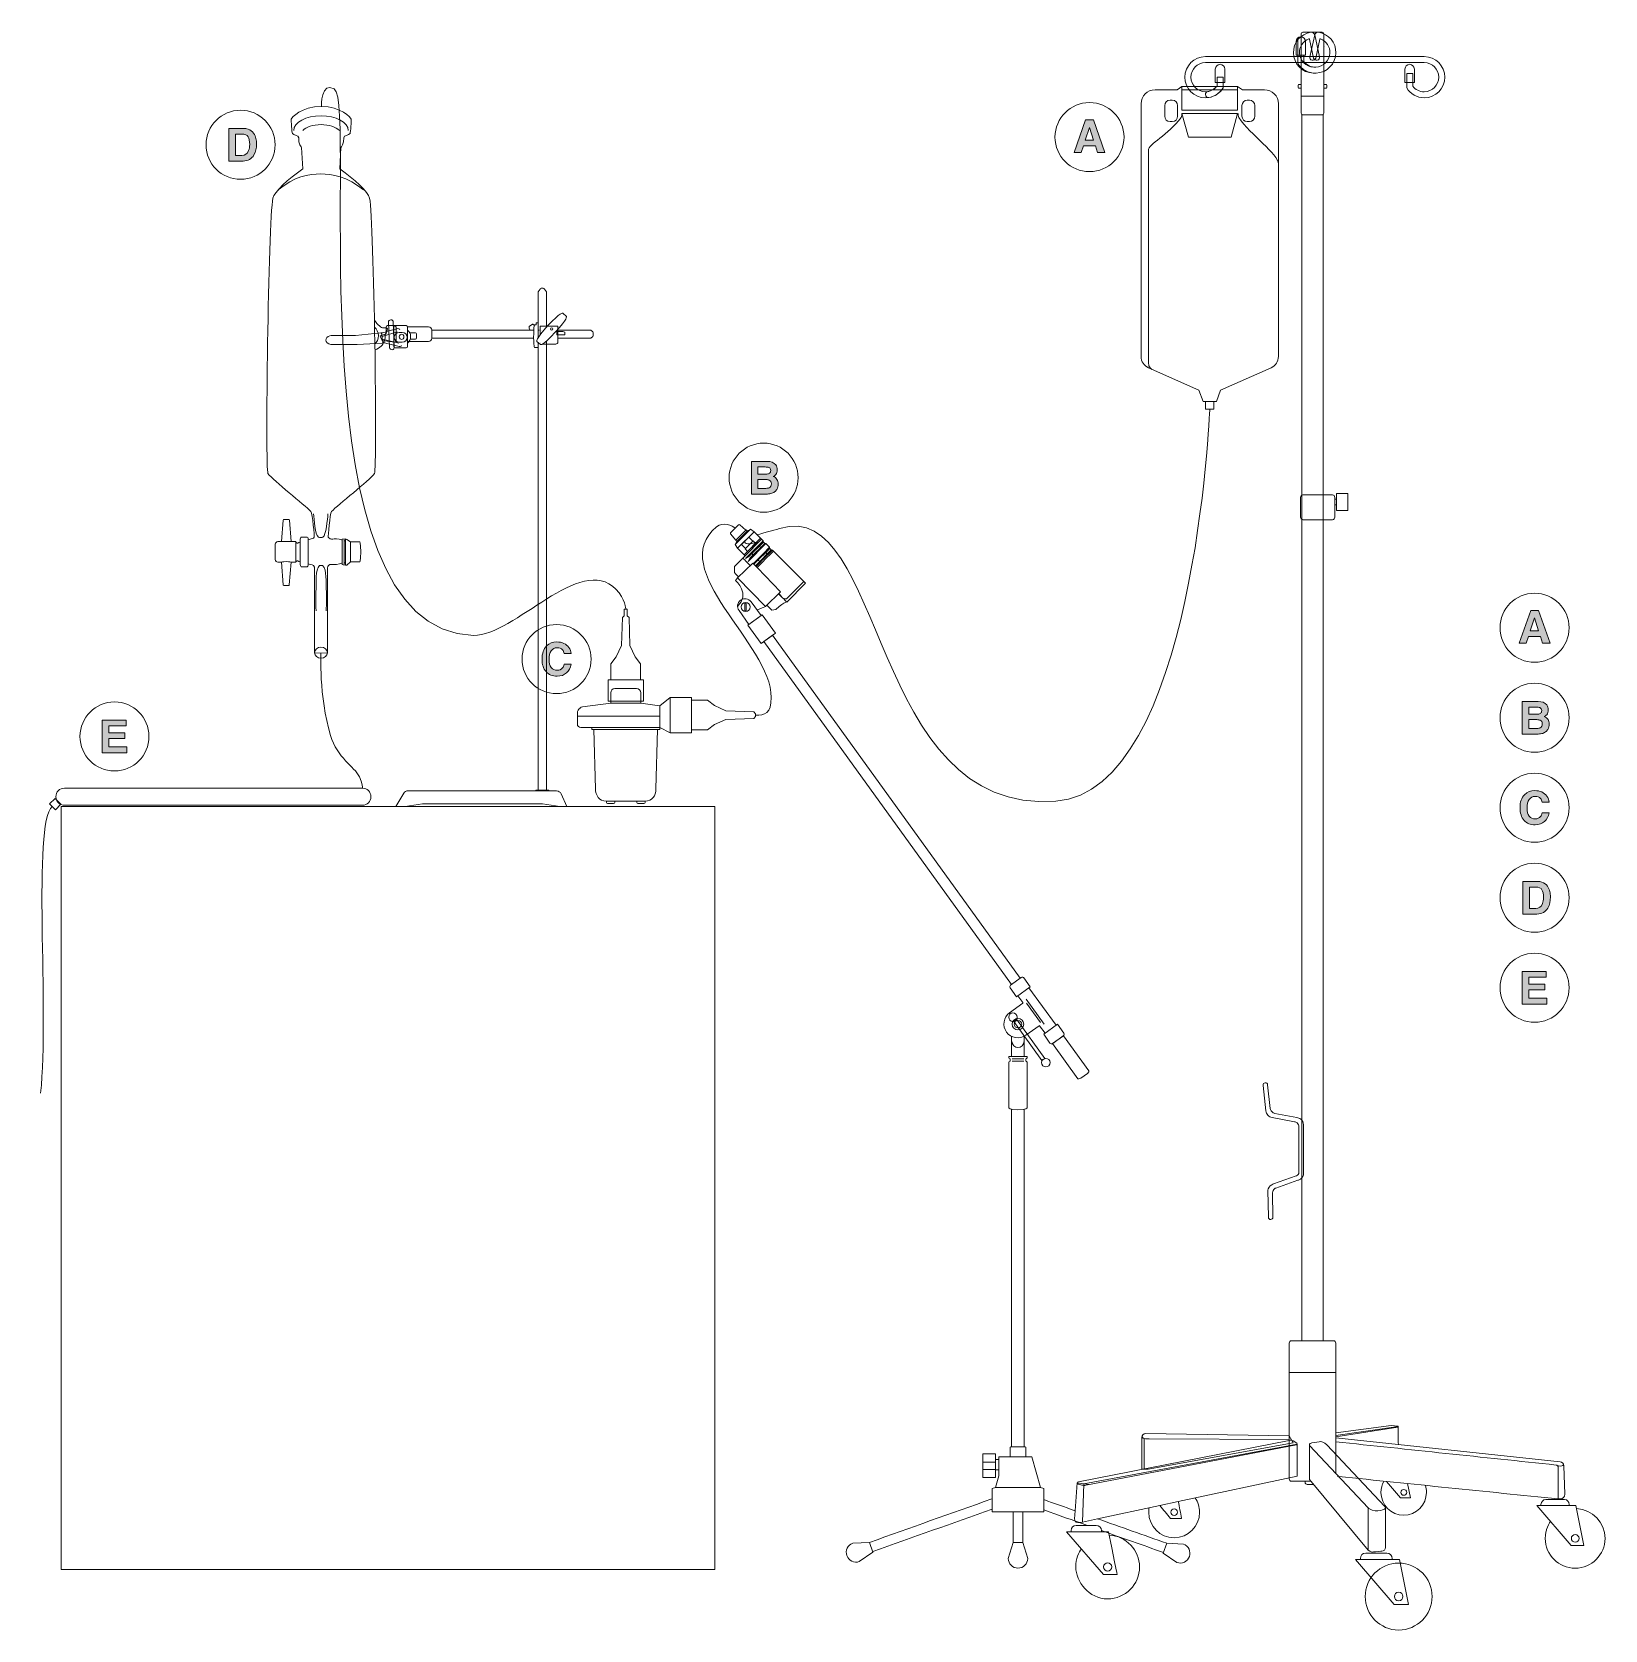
# Model space of a CAD drawing. Header units: centimetres. Extents: x 8.4 to 40.7, y 0 to 15.7.
# Drawn here: x 25.23 to 40.68, y 0 to 15.7 of the extents above.
import ezdxf

# ---------------------------------------------------------------- set-up
doc = ezdxf.new("R2010")
doc.units = ezdxf.units.CM
doc.header["$MEASUREMENT"] = 0
for name, color, linetype, lineweight in [('DIAGRAM', 7, 'Continuous', 0), ('labels', 7, 'Continuous', 0), ('tubing', 7, 'Continuous', 0)]:
    doc.layers.add(name, color=color, linetype=linetype, lineweight=lineweight)

msp = doc.modelspace()

# ---------------------------------------------------------------- hatches: boundary and pattern name
at = {"layer": 'labels', "true_color": 0x1e2f5e, "transparency": 33554687}
h = msp.add_hatch(color=169, dxfattribs=at)
h.dxf.hatch_style = 2
edge = h.paths.add_edge_path()
edge.add_spline(control_points=[(35.655, 14.634), (35.655, 14.634), (35.615, 14.76), (35.615, 14.76), (35.615, 14.76), (35.573, 14.634), (35.573, 14.634), (35.573, 14.634), (35.655, 14.634), (35.655, 14.634), (35.655, 14.634), (35.655, 14.634), (35.655, 14.634)], knot_values=[0, 0, 0, 0, 1, 1, 1, 2, 2, 2, 3, 3, 3, 4, 4, 4, 4], degree=3, periodic=0)
edge = h.paths.add_edge_path()
edge.add_spline(control_points=[(35.673, 14.579), (35.673, 14.579), (35.555, 14.579), (35.555, 14.579), (35.555, 14.579), (35.533, 14.513), (35.533, 14.513), (35.533, 14.513), (35.463, 14.513), (35.463, 14.513), (35.463, 14.513), (35.577, 14.834), (35.577, 14.834), (35.577, 14.834), (35.653, 14.834), (35.653, 14.834), (35.653, 14.834), (35.767, 14.513), (35.767, 14.513), (35.767, 14.513), (35.694, 14.513), (35.694, 14.513), (35.694, 14.513), (35.673, 14.579), (35.673, 14.579)], knot_values=[0, 0, 0, 0, 1, 1, 1, 2, 2, 2, 3, 3, 3, 4, 4, 4, 5, 5, 5, 6, 6, 6, 7, 7, 7, 8, 8, 8, 8], degree=3, periodic=0)
edge.add_line((35.673, 14.579), (35.673, 14.579))
h = msp.add_hatch(color=169, dxfattribs=at)
h.dxf.hatch_style = 2
edge = h.paths.add_edge_path()
edge.add_spline(control_points=[(27.35, 14.668), (27.339, 14.685), (27.319, 14.694), (27.288, 14.694), (27.288, 14.694), (27.227, 14.694), (27.227, 14.694), (27.227, 14.694), (27.227, 14.484), (27.227, 14.484), (27.227, 14.484), (27.288, 14.484), (27.288, 14.484), (27.32, 14.484), (27.342, 14.5), (27.355, 14.531), (27.361, 14.548), (27.365, 14.569), (27.365, 14.593), (27.365, 14.625), (27.36, 14.65), (27.35, 14.668), (27.35, 14.668), (27.35, 14.668), (27.35, 14.668)], knot_values=[0, 0, 0, 0, 1, 1, 1, 2, 2, 2, 3, 3, 3, 4, 4, 4, 5, 5, 5, 6, 6, 6, 7, 7, 7, 8, 8, 8, 8], degree=3, periodic=0)
edge = h.paths.add_edge_path()
edge.add_spline(control_points=[(27.3, 14.429), (27.3, 14.429), (27.161, 14.429), (27.161, 14.429), (27.161, 14.429), (27.161, 14.75), (27.161, 14.75), (27.161, 14.75), (27.3, 14.75), (27.3, 14.75), (27.32, 14.749), (27.336, 14.747), (27.349, 14.743), (27.372, 14.735), (27.39, 14.722), (27.404, 14.702), (27.415, 14.686), (27.423, 14.669), (27.427, 14.65), (27.431, 14.632), (27.433, 14.614), (27.433, 14.597), (27.433, 14.554), (27.424, 14.518), (27.407, 14.489), (27.384, 14.449), (27.348, 14.429), (27.3, 14.429)], knot_values=[0, 0, 0, 0, 1, 1, 1, 2, 2, 2, 3, 3, 3, 4, 4, 4, 5, 5, 5, 6, 6, 6, 7, 7, 7, 8, 8, 8, 9, 9, 9, 9], degree=3, periodic=0)
edge.add_line((27.3, 14.429), (27.3, 14.429))
h = msp.add_hatch(color=169, dxfattribs=at)
h.dxf.hatch_style = 2
edge = h.paths.add_edge_path()
edge.add_spline(control_points=[(32.437, 11.3), (32.437, 11.3), (32.357, 11.3), (32.357, 11.3), (32.357, 11.3), (32.357, 11.214), (32.357, 11.214), (32.357, 11.214), (32.436, 11.214), (32.436, 11.214), (32.45, 11.214), (32.461, 11.216), (32.469, 11.22), (32.483, 11.227), (32.49, 11.24), (32.49, 11.26), (32.49, 11.277), (32.483, 11.288), (32.469, 11.294), (32.462, 11.298), (32.451, 11.3), (32.437, 11.3), (32.437, 11.3), (32.437, 11.3), (32.437, 11.3)], knot_values=[0, 0, 0, 0, 1, 1, 1, 2, 2, 2, 3, 3, 3, 4, 4, 4, 5, 5, 5, 6, 6, 6, 7, 7, 7, 8, 8, 8, 8], degree=3, periodic=0)
edge = h.paths.add_edge_path()
edge.add_spline(control_points=[(32.47, 11.361), (32.479, 11.366), (32.483, 11.376), (32.483, 11.389), (32.483, 11.404), (32.478, 11.414), (32.466, 11.419), (32.456, 11.422), (32.443, 11.424), (32.428, 11.424), (32.428, 11.424), (32.357, 11.424), (32.357, 11.424), (32.357, 11.424), (32.357, 11.353), (32.357, 11.353), (32.357, 11.353), (32.436, 11.353), (32.436, 11.353), (32.45, 11.353), (32.461, 11.356), (32.47, 11.361), (32.47, 11.361), (32.47, 11.361), (32.47, 11.361)], knot_values=[0, 0, 0, 0, 1, 1, 1, 2, 2, 2, 3, 3, 3, 4, 4, 4, 5, 5, 5, 6, 6, 6, 7, 7, 7, 8, 8, 8, 8], degree=3, periodic=0)
edge.add_line((32.47, 11.361), (32.47, 11.361))
edge = h.paths.add_edge_path()
edge.add_spline(control_points=[(32.438, 11.158), (32.438, 11.158), (32.293, 11.158), (32.293, 11.158), (32.293, 11.158), (32.293, 11.479), (32.293, 11.479), (32.293, 11.479), (32.449, 11.479), (32.449, 11.479), (32.488, 11.479), (32.516, 11.467), (32.533, 11.445), (32.542, 11.432), (32.547, 11.415), (32.547, 11.396), (32.547, 11.377), (32.542, 11.361), (32.533, 11.349), (32.527, 11.342), (32.519, 11.336), (32.508, 11.331), (32.525, 11.325), (32.537, 11.315), (32.545, 11.302), (32.554, 11.289), (32.558, 11.274), (32.558, 11.255), (32.558, 11.236), (32.553, 11.219), (32.543, 11.204), (32.537, 11.194), (32.53, 11.186), (32.521, 11.179), (32.51, 11.171), (32.498, 11.166), (32.484, 11.163), (32.47, 11.16), (32.455, 11.158), (32.438, 11.158)], knot_values=[0, 0, 0, 0, 1, 1, 1, 2, 2, 2, 3, 3, 3, 4, 4, 4, 5, 5, 5, 6, 6, 6, 7, 7, 7, 8, 8, 8, 9, 9, 9, 10, 10, 10, 11, 11, 11, 12, 12, 12, 13, 13, 13, 13], degree=3, periodic=0)
edge.add_line((32.438, 11.158), (32.438, 11.158))
h = msp.add_hatch(color=169, dxfattribs=at)
h.dxf.hatch_style = 2
edge = h.paths.add_edge_path()
edge.add_spline(control_points=[(40.027, 9.814), (40.027, 9.814), (39.987, 9.941), (39.987, 9.941), (39.987, 9.941), (39.945, 9.814), (39.945, 9.814), (39.945, 9.814), (40.027, 9.814), (40.027, 9.814), (40.027, 9.814), (40.027, 9.814), (40.027, 9.814)], knot_values=[0, 0, 0, 0, 1, 1, 1, 2, 2, 2, 3, 3, 3, 4, 4, 4, 4], degree=3, periodic=0)
edge = h.paths.add_edge_path()
edge.add_spline(control_points=[(40.045, 9.759), (40.045, 9.759), (39.927, 9.759), (39.927, 9.759), (39.927, 9.759), (39.905, 9.693), (39.905, 9.693), (39.905, 9.693), (39.835, 9.693), (39.835, 9.693), (39.835, 9.693), (39.949, 10.014), (39.949, 10.014), (39.949, 10.014), (40.025, 10.014), (40.025, 10.014), (40.025, 10.014), (40.139, 9.693), (40.139, 9.693), (40.139, 9.693), (40.066, 9.693), (40.066, 9.693), (40.066, 9.693), (40.045, 9.759), (40.045, 9.759)], knot_values=[0, 0, 0, 0, 1, 1, 1, 2, 2, 2, 3, 3, 3, 4, 4, 4, 5, 5, 5, 6, 6, 6, 7, 7, 7, 8, 8, 8, 8], degree=3, periodic=0)
edge.add_line((40.045, 9.759), (40.045, 9.759))
h = msp.add_hatch(color=169, dxfattribs=at)
h.dxf.hatch_style = 2
edge = h.paths.add_edge_path()
edge.add_spline(control_points=[(30.478, 9.402), (30.454, 9.38), (30.423, 9.369), (30.386, 9.369), (30.34, 9.369), (30.303, 9.384), (30.277, 9.414), (30.25, 9.443), (30.237, 9.484), (30.237, 9.536), (30.237, 9.592), (30.252, 9.635), (30.282, 9.666), (30.308, 9.692), (30.342, 9.705), (30.382, 9.705), (30.436, 9.705), (30.475, 9.687), (30.5, 9.652), (30.514, 9.632), (30.522, 9.612), (30.523, 9.592), (30.523, 9.592), (30.456, 9.592), (30.456, 9.592), (30.451, 9.608), (30.446, 9.619), (30.439, 9.627), (30.427, 9.641), (30.409, 9.648), (30.385, 9.648), (30.36, 9.648), (30.341, 9.638), (30.327, 9.618), (30.313, 9.599), (30.306, 9.571), (30.306, 9.535), (30.306, 9.499), (30.313, 9.472), (30.328, 9.454), (30.343, 9.436), (30.362, 9.427), (30.385, 9.427), (30.408, 9.427), (30.426, 9.435), (30.439, 9.45), (30.445, 9.458), (30.451, 9.471), (30.456, 9.487), (30.456, 9.487), (30.522, 9.487), (30.522, 9.487), (30.516, 9.452), (30.501, 9.424), (30.478, 9.402)], knot_values=[0, 0, 0, 0, 1, 1, 1, 2, 2, 2, 3, 3, 3, 4, 4, 4, 5, 5, 5, 6, 6, 6, 7, 7, 7, 8, 8, 8, 9, 9, 9, 10, 10, 10, 11, 11, 11, 12, 12, 12, 13, 13, 13, 14, 14, 14, 15, 15, 15, 16, 16, 16, 17, 17, 17, 18, 18, 18, 18], degree=3, periodic=0)
h = msp.add_hatch(color=169, dxfattribs=at)
h.dxf.hatch_style = 2
edge = h.paths.add_edge_path()
edge.add_spline(control_points=[(40.01, 8.942), (40.01, 8.942), (39.93, 8.942), (39.93, 8.942), (39.93, 8.942), (39.93, 8.856), (39.93, 8.856), (39.93, 8.856), (40.009, 8.856), (40.009, 8.856), (40.023, 8.856), (40.034, 8.858), (40.042, 8.862), (40.056, 8.869), (40.063, 8.882), (40.063, 8.902), (40.063, 8.918), (40.057, 8.93), (40.043, 8.936), (40.035, 8.94), (40.024, 8.941), (40.01, 8.942), (40.01, 8.942), (40.01, 8.942), (40.01, 8.942)], knot_values=[0, 0, 0, 0, 1, 1, 1, 2, 2, 2, 3, 3, 3, 4, 4, 4, 5, 5, 5, 6, 6, 6, 7, 7, 7, 8, 8, 8, 8], degree=3, periodic=0)
edge = h.paths.add_edge_path()
edge.add_spline(control_points=[(40.044, 9.003), (40.052, 9.008), (40.057, 9.017), (40.057, 9.031), (40.057, 9.046), (40.051, 9.056), (40.039, 9.061), (40.029, 9.064), (40.016, 9.066), (40.001, 9.066), (40.001, 9.066), (39.93, 9.066), (39.93, 9.066), (39.93, 9.066), (39.93, 8.995), (39.93, 8.995), (39.93, 8.995), (40.009, 8.995), (40.009, 8.995), (40.023, 8.995), (40.035, 8.997), (40.044, 9.003), (40.044, 9.003), (40.044, 9.003), (40.044, 9.003)], knot_values=[0, 0, 0, 0, 1, 1, 1, 2, 2, 2, 3, 3, 3, 4, 4, 4, 5, 5, 5, 6, 6, 6, 7, 7, 7, 8, 8, 8, 8], degree=3, periodic=0)
edge.add_line((40.044, 9.003), (40.044, 9.003))
edge = h.paths.add_edge_path()
edge.add_spline(control_points=[(40.012, 8.8), (40.012, 8.8), (39.866, 8.8), (39.866, 8.8), (39.866, 8.8), (39.866, 9.121), (39.866, 9.121), (39.866, 9.121), (40.022, 9.121), (40.022, 9.121), (40.062, 9.121), (40.089, 9.109), (40.106, 9.087), (40.116, 9.073), (40.121, 9.057), (40.121, 9.038), (40.121, 9.018), (40.116, 9.003), (40.106, 8.991), (40.1, 8.984), (40.092, 8.978), (40.081, 8.973), (40.098, 8.967), (40.11, 8.957), (40.119, 8.944), (40.127, 8.931), (40.131, 8.916), (40.131, 8.897), (40.131, 8.878), (40.126, 8.861), (40.117, 8.846), (40.111, 8.836), (40.103, 8.828), (40.094, 8.821), (40.084, 8.813), (40.071, 8.808), (40.057, 8.805), (40.043, 8.802), (40.028, 8.8), (40.012, 8.8)], knot_values=[0, 0, 0, 0, 1, 1, 1, 2, 2, 2, 3, 3, 3, 4, 4, 4, 5, 5, 5, 6, 6, 6, 7, 7, 7, 8, 8, 8, 9, 9, 9, 10, 10, 10, 11, 11, 11, 12, 12, 12, 13, 13, 13, 13], degree=3, periodic=0)
edge.add_line((40.012, 8.8), (40.012, 8.8))
h = msp.add_hatch(color=169, dxfattribs=at)
h.dxf.hatch_style = 2
h.paths.add_polyline_path([(26.137, 8.757), (25.981, 8.757), (25.981, 8.674), (26.159, 8.674), (26.159, 8.616), (25.916, 8.616), (25.916, 8.937), (26.151, 8.937), (26.151, 8.881), (25.981, 8.881), (25.981, 8.812), (26.137, 8.812)])
h = msp.add_hatch(color=169, dxfattribs=at)
h.dxf.hatch_style = 2
edge = h.paths.add_edge_path()
edge.add_spline(control_points=[(40.085, 7.942), (40.061, 7.92), (40.03, 7.909), (39.993, 7.909), (39.946, 7.909), (39.91, 7.924), (39.884, 7.953), (39.857, 7.983), (39.844, 8.024), (39.844, 8.076), (39.844, 8.132), (39.859, 8.175), (39.889, 8.205), (39.915, 8.232), (39.949, 8.245), (39.989, 8.245), (40.043, 8.245), (40.082, 8.227), (40.107, 8.192), (40.121, 8.172), (40.129, 8.152), (40.13, 8.132), (40.13, 8.132), (40.063, 8.132), (40.063, 8.132), (40.058, 8.147), (40.053, 8.159), (40.046, 8.167), (40.034, 8.181), (40.015, 8.188), (39.992, 8.188), (39.967, 8.188), (39.948, 8.178), (39.934, 8.158), (39.92, 8.138), (39.913, 8.111), (39.913, 8.075), (39.913, 8.039), (39.92, 8.012), (39.935, 7.994), (39.95, 7.976), (39.969, 7.967), (39.992, 7.967), (40.015, 7.967), (40.033, 7.975), (40.046, 7.99), (40.052, 7.998), (40.058, 8.011), (40.063, 8.027), (40.063, 8.027), (40.129, 8.027), (40.129, 8.027), (40.123, 7.992), (40.108, 7.964), (40.085, 7.942)], knot_values=[0, 0, 0, 0, 1, 1, 1, 2, 2, 2, 3, 3, 3, 4, 4, 4, 5, 5, 5, 6, 6, 6, 7, 7, 7, 8, 8, 8, 9, 9, 9, 10, 10, 10, 11, 11, 11, 12, 12, 12, 13, 13, 13, 14, 14, 14, 15, 15, 15, 16, 16, 16, 17, 17, 17, 18, 18, 18, 18], degree=3, periodic=0)
h = msp.add_hatch(color=169, dxfattribs=at)
h.dxf.hatch_style = 2
edge = h.paths.add_edge_path()
edge.add_spline(control_points=[(40.06, 7.272), (40.05, 7.289), (40.029, 7.298), (39.999, 7.298), (39.999, 7.298), (39.937, 7.298), (39.937, 7.298), (39.937, 7.298), (39.937, 7.088), (39.937, 7.088), (39.937, 7.088), (39.999, 7.088), (39.999, 7.088), (40.03, 7.088), (40.053, 7.104), (40.065, 7.135), (40.072, 7.152), (40.075, 7.173), (40.075, 7.196), (40.075, 7.229), (40.07, 7.254), (40.06, 7.272), (40.06, 7.272), (40.06, 7.272), (40.06, 7.272)], knot_values=[0, 0, 0, 0, 1, 1, 1, 2, 2, 2, 3, 3, 3, 4, 4, 4, 5, 5, 5, 6, 6, 6, 7, 7, 7, 8, 8, 8, 8], degree=3, periodic=0)
edge = h.paths.add_edge_path()
edge.add_spline(control_points=[(40.01, 7.033), (40.01, 7.033), (39.872, 7.033), (39.872, 7.033), (39.872, 7.033), (39.872, 7.354), (39.872, 7.354), (39.872, 7.354), (40.01, 7.354), (40.01, 7.354), (40.03, 7.353), (40.047, 7.351), (40.06, 7.347), (40.082, 7.339), (40.101, 7.326), (40.114, 7.306), (40.126, 7.29), (40.133, 7.273), (40.137, 7.254), (40.141, 7.235), (40.143, 7.218), (40.143, 7.201), (40.143, 7.158), (40.135, 7.122), (40.118, 7.092), (40.095, 7.053), (40.059, 7.033), (40.01, 7.033)], knot_values=[0, 0, 0, 0, 1, 1, 1, 2, 2, 2, 3, 3, 3, 4, 4, 4, 5, 5, 5, 6, 6, 6, 7, 7, 7, 8, 8, 8, 9, 9, 9, 9], degree=3, periodic=0)
edge.add_line((40.01, 7.033), (40.01, 7.033))
h = msp.add_hatch(color=169, dxfattribs=at)
h.dxf.hatch_style = 2
h.paths.add_polyline_path([(40.087, 6.289), (39.931, 6.289), (39.931, 6.206), (40.108, 6.206), (40.108, 6.149), (39.865, 6.149), (39.865, 6.47), (40.101, 6.47), (40.101, 6.413), (39.931, 6.413), (39.931, 6.345), (40.087, 6.345)])

# ---------------------------------------------------------------- linework, layer by layer
at = {"layer": 'DIAGRAM', "color": 250, "lineweight": 13, "true_color": 0x231f20}
for p, q in [((37.924, 15.555), (37.924, 15.555)), ((37.993, 15.623), (37.993, 15.623)), ((37.934, 15.407), (37.934, 15.407)), ((37.993, 15.389), (37.993, 15.389)), ((37.918, 15.065), (37.693, 15.065)), ((30.21, 12.769), (30.199, 12.769)), ((30.21, 12.769), (30.21, 12.769)), ((30.236, 12.769), (30.236, 12.769)), ((30.28, 12.793), (30.28, 12.793)), ((30.388, 12.769), (30.388, 12.769)), ((28.544, 12.623), (28.544, 12.623)), ((30.217, 12.646), (30.217, 12.646)), ((30.388, 12.689), (30.388, 12.689)), ((32.222, 10.561), (32.384, 10.724)), ((32.41, 10.698), (32.236, 10.524)), ((32.437, 10.671), (32.263, 10.497)), ((32.312, 10.559), (32.298, 10.573)), ((32.371, 10.646), (32.385, 10.632)), ((32.434, 10.583), (32.448, 10.569)), ((32.375, 10.496), (32.361, 10.51)), ((34.994, 6.198), (35.171, 5.952)), ((34.995, 6.157), (35.133, 5.967)), ((34.855, 5.61), (34.97, 5.61)), ((34.855, 5.589), (34.97, 5.589)), ((37.577, 2.53), (38.034, 2.53)), ((36.153, 1.881), (36.151, 1.584)), ((38.034, 1.538), (38.034, 1.538)), ((36.487, 1.262), (36.305, 1.223)), ((36.305, 1.223), (35.695, 1.093)), ((40.148, 1.073), (40.148, 1.073))]:
    msp.add_line(p, q, dxfattribs=at)
for points in [[(37.07, 14.93), (36.523, 14.93), (36.523, 15.161), (37.07, 15.161)], [(37.007, 14.664), (36.586, 14.664), (36.523, 14.896), (37.07, 14.896)], [(37.91, 14.884), (37.701, 14.884), (37.701, 2.841), (37.91, 2.841)], [(36.837, 11.991), (36.755, 11.991), (36.755, 12.067), (36.837, 12.067)], [(38.154, 10.996), (38.042, 10.996), (38.042, 11.164), (38.154, 11.164)], [(38.042, 11.053), (38.025, 11.053), (38.025, 11.107), (38.042, 11.107)], [(28.272, 10.465), (28.293, 10.461), (28.293, 10.719), (28.272, 10.714)], [(28.293, 10.483), (28.305, 10.483), (28.305, 10.698), (28.293, 10.698)], [(28.319, 10.461), (28.305, 10.461), (28.305, 10.719), (28.319, 10.713), (28.357, 10.689), (28.357, 10.491)], [(32.321, 10.788), (32.158, 10.625), (32.134, 10.661), (32.285, 10.812)], [(32.253, 10.794), (32.241, 10.805), (32.14, 10.704), (32.151, 10.693)], [(32.394, 10.714), (32.232, 10.551), (32.158, 10.625), (32.321, 10.788)], [(32.308, 10.695), (32.235, 10.623), (32.195, 10.662), (32.268, 10.735)], [(32.255, 10.595), (32.334, 10.674), (32.311, 10.698), (32.232, 10.62)], [(32.243, 10.012), (32.23, 10.012), (32.23, 10.085), (32.243, 10.085)], [(31.153, 9.558), (31.101, 9.67), (31.092, 9.947), (31.073, 9.962), (31.073, 10.028), (31.045, 10.028), (31.045, 9.962), (31.026, 9.947), (31.016, 9.67), (30.965, 9.558), (30.914, 9.492), (30.914, 9.333), (31.204, 9.333), (31.204, 9.492)], [(32.399, 9.972), (32.259, 9.87), (32.388, 9.691), (32.529, 9.792)], [(32.502, 9.773), (32.415, 9.71), (34.849, 6.34), (34.935, 6.403)], [(31.233, 9.333), (31.233, 9.125), (30.885, 9.125), (30.885, 9.333)], [(31.393, 8.865), (31.497, 8.813), (31.497, 9.161), (31.393, 9.078)], [(31.706, 8.813), (31.497, 8.813), (31.497, 9.161), (31.706, 9.161)], [(31.93, 8.893), (32.042, 8.944), (32.319, 8.954), (32.334, 8.973), (32.334, 8.973), (32.334, 9), (32.334, 9), (32.319, 9.02), (32.042, 9.029), (31.93, 9.081), (31.864, 9.132), (31.706, 9.132), (31.706, 8.842), (31.864, 8.842)], [(30.725, 8.846), (31.393, 8.846), (31.393, 8.865), (30.725, 8.865)], [(25.457, 8.057), (25.399, 8.115), (25.453, 8.169), (25.511, 8.111)], [(30.176, 8.243), (30.303, 8.243), (30.303, 8.249), (30.176, 8.249)], [(31.936, 0.596), (25.514, 0.596), (25.514, 8.089), (31.936, 8.089)], [(35.176, 5.614), (34.899, 5.999), (34.87, 5.978), (35.147, 5.593)], [(34.691, 1.498), (34.568, 1.498), (34.568, 1.731), (34.691, 1.731)], [(37.775, 1.812), (37.775, 1.48), (38.354, 0.785), (38.354, 1.199)], [(34.691, 1.578), (34.568, 1.578), (34.568, 1.649), (34.691, 1.649)], [(35.134, 1.401), (35.047, 1.702), (34.786, 1.702), (34.778, 1.702), (34.724, 1.702), (34.724, 1.516), (34.691, 1.401)], [(34.691, 1.572), (34.724, 1.572), (34.724, 1.674), (34.691, 1.674)], [(35.134, 1.401), (34.691, 1.401), (34.66, 1.389), (34.66, 1.162), (35.165, 1.162), (35.165, 1.389)], [(40.472, 0.831), (40.346, 0.831), (40.008, 1.224), (40.394, 1.224)], [(38.749, 0.251), (38.608, 0.251), (38.229, 0.692), (38.661, 0.692)]]:
    msp.add_lwpolyline(points, close=True, dxfattribs=at)
for points in [[(30.156, 12.769), (29.153, 12.769), (29.153, 12.689), (30.154, 12.689)], [(30.199, 12.646), (30.199, 8.249), (30.28, 8.249), (30.28, 12.66)], [(32.236, 10.524), (32.269, 10.544), (32.412, 10.687), (32.426, 10.673), (32.283, 10.53), (32.263, 10.497)], [(32.353, 10.433), (32.308, 10.48), (32.158, 10.334), (32.431, 10.052), (32.581, 10.198), (32.353, 10.433)], [(34.974, 5.834), (34.974, 5.633), (34.85, 5.633), (34.85, 5.831)], [(34.974, 5.115), (34.974, 1.799), (34.85, 1.799), (34.85, 5.115)], [(38.648, 1.836), (38.648, 1.998), (38.034, 1.912)], [(35.695, 1.093), (35.545, 1.061), (35.56, 1.436), (37.656, 1.827), (37.656, 1.511), (36.487, 1.262)], [(35.474, 1.172), (35.494, 1.445), (35.609, 1.428)], [(38.74, 1.439), (38.768, 1.299), (38.671, 1.299), (38.533, 1.46)]]:
    msp.add_lwpolyline(points, dxfattribs=at)
for centre, radius in [((30.331, 12.78), 0.0113), ((32.237, 10.049), 0.0437), ((34.863, 6.02), 0.0421), ((34.912, 5.951), 0.0568), ((34.912, 5.951), 0.037), ((35.185, 5.573), 0.0421), ((38.702, 1.352), 0.0287), ((36.446, 1.157), 0.032), ((40.386, 0.9), 0.0376), ((35.794, 0.62), 0.0402), ((38.652, 0.329), 0.329), ((38.652, 0.329), 0.0421)]:
    msp.add_circle(centre, radius, dxfattribs=at)
for centre, major_axis, ratio in [((28.858, 12.702), (0, 0.0261), 0.880952), ((28.065, 9.6), (0.0632, 0), 0.84651)]:
    msp.add_ellipse(centre, major_axis=major_axis, ratio=ratio, dxfattribs=at)
for points, knots in [([(37.661, 15.623), (37.661, 15.623), (37.661, 15.389), (37.661, 15.389), (37.661, 15.389), (37.661, 15.389), (37.661, 15.389), (37.661, 15.389), (37.661, 15.389), (37.661, 15.389), (37.697, 15.329), (37.764, 15.29), (37.84, 15.292), (37.947, 15.296), (38.034, 15.384), (38.036, 15.491), (38.037, 15.593), (37.963, 15.679), (37.866, 15.694), (37.848, 15.697), (37.831, 15.685), (37.827, 15.668), (37.827, 15.668), (37.779, 15.454), (37.779, 15.454), (37.775, 15.438), (37.785, 15.422), (37.801, 15.419), (37.801, 15.419), (37.801, 15.419), (37.801, 15.419), (37.817, 15.415), (37.833, 15.425), (37.837, 15.441), (37.837, 15.441), (37.879, 15.625), (37.879, 15.625), (37.879, 15.628), (37.882, 15.629), (37.885, 15.628), (37.941, 15.607), (37.98, 15.551), (37.977, 15.487), (37.973, 15.416), (37.91, 15.354), (37.839, 15.351), (37.791, 15.349), (37.747, 15.372), (37.72, 15.407), (37.72, 15.407), (37.72, 15.407), (37.72, 15.407), (37.72, 15.407), (37.72, 15.407), (37.72, 15.407), (37.72, 15.407), (37.72, 15.468), (37.72, 15.468)], [0, 0, 0, 0, 1, 1, 1, 2, 2, 2, 3, 3, 3, 4, 4, 4, 5, 5, 5, 6, 6, 6, 7, 7, 7, 8, 8, 8, 9, 9, 9, 10, 10, 10, 11, 11, 11, 12, 12, 12, 13, 13, 13, 14, 14, 14, 15, 15, 15, 16, 16, 16, 17, 17, 17, 18, 18, 18, 19, 19, 19, 19]), ([(37.814, 15.292), (37.706, 15.296), (37.619, 15.384), (37.618, 15.491), (37.616, 15.593), (37.691, 15.679), (37.788, 15.694), (37.805, 15.697), (37.823, 15.685), (37.827, 15.668), (37.827, 15.668), (37.875, 15.454), (37.875, 15.454), (37.878, 15.438), (37.868, 15.422), (37.853, 15.419), (37.853, 15.419), (37.853, 15.419), (37.853, 15.419), (37.837, 15.415), (37.821, 15.425), (37.817, 15.441), (37.817, 15.441), (37.775, 15.625), (37.775, 15.625), (37.774, 15.628), (37.772, 15.629), (37.769, 15.628), (37.713, 15.607), (37.674, 15.551), (37.677, 15.487), (37.681, 15.416), (37.744, 15.354), (37.814, 15.351)], [0, 0, 0, 0, 1, 1, 1, 2, 2, 2, 3, 3, 3, 4, 4, 4, 5, 5, 5, 6, 6, 6, 7, 7, 7, 8, 8, 8, 9, 9, 9, 10, 10, 10, 11, 11, 11, 11]), ([(37.69, 15.648), (37.69, 15.648), (37.69, 15.648), (37.69, 15.648), (37.665, 15.648), (37.644, 15.627), (37.644, 15.602), (37.644, 15.602), (37.644, 15.468), (37.644, 15.468), (37.644, 15.468), (37.737, 15.468), (37.737, 15.468), (37.737, 15.468), (37.737, 15.602), (37.737, 15.602), (37.737, 15.627), (37.716, 15.648), (37.69, 15.648)], [0, 0, 0, 0, 1, 1, 1, 2, 2, 2, 3, 3, 3, 4, 4, 4, 5, 5, 5, 6, 6, 6, 6]), ([(37.9, 14.884), (37.9, 14.884), (37.711, 14.884), (37.711, 14.884), (37.701, 14.884), (37.693, 14.892), (37.693, 14.902), (37.693, 14.902), (37.693, 15.677), (37.693, 15.677), (37.693, 15.687), (37.701, 15.695), (37.711, 15.695), (37.711, 15.695), (37.9, 15.695), (37.9, 15.695), (37.91, 15.695), (37.918, 15.687), (37.918, 15.677), (37.918, 15.677), (37.918, 14.902), (37.918, 14.902), (37.918, 14.892), (37.91, 14.884), (37.9, 14.884)], [0, 0, 0, 0, 1, 1, 1, 2, 2, 2, 3, 3, 3, 4, 4, 4, 5, 5, 5, 6, 6, 6, 7, 7, 7, 8, 8, 8, 8]), ([(38.731, 15.147), (38.766, 15.089), (38.83, 15.05), (38.903, 15.05), (39.015, 15.05), (39.105, 15.141), (39.105, 15.253), (39.105, 15.364), (39.015, 15.455), (38.903, 15.455), (38.903, 15.455), (36.754, 15.455), (36.754, 15.455), (36.642, 15.455), (36.552, 15.364), (36.552, 15.253), (36.552, 15.141), (36.642, 15.05), (36.754, 15.05), (36.827, 15.05), (36.891, 15.089), (36.927, 15.148), (36.927, 15.148), (36.927, 15.148), (36.927, 15.148), (36.927, 15.148), (36.927, 15.253), (36.927, 15.253), (36.927, 15.253), (36.868, 15.253), (36.868, 15.253), (36.868, 15.253), (36.868, 15.166), (36.868, 15.166), (36.868, 15.166), (36.868, 15.166), (36.868, 15.166), (36.841, 15.132), (36.8, 15.109), (36.754, 15.109), (36.675, 15.109), (36.611, 15.174), (36.611, 15.253), (36.611, 15.332), (36.675, 15.396), (36.754, 15.396), (36.754, 15.396), (38.903, 15.396), (38.903, 15.396), (38.982, 15.396), (39.046, 15.332), (39.046, 15.253), (39.046, 15.174), (38.982, 15.109), (38.903, 15.109), (38.857, 15.109), (38.816, 15.131), (38.79, 15.165), (38.79, 15.165), (38.79, 15.165), (38.79, 15.165), (38.79, 15.165), (38.79, 15.289), (38.79, 15.289), (38.79, 15.289), (38.731, 15.289), (38.731, 15.289), (38.731, 15.289), (38.731, 15.147), (38.731, 15.147), (38.731, 15.147), (38.731, 15.147), (38.731, 15.147)], [0, 0, 0, 0, 1, 1, 1, 2, 2, 2, 3, 3, 3, 4, 4, 4, 5, 5, 5, 6, 6, 6, 7, 7, 7, 8, 8, 8, 9, 9, 9, 10, 10, 10, 11, 11, 11, 12, 12, 12, 13, 13, 13, 14, 14, 14, 15, 15, 15, 16, 16, 16, 17, 17, 17, 18, 18, 18, 19, 19, 19, 20, 20, 20, 21, 21, 21, 22, 22, 22, 23, 23, 23, 24, 24, 24, 24]), ([(36.927, 15.253), (36.927, 15.253), (36.868, 15.253), (36.868, 15.253), (36.868, 15.253), (36.868, 15.166), (36.868, 15.166), (36.846, 15.138), (36.814, 15.118), (36.778, 15.112), (36.764, 15.109), (36.754, 15.097), (36.754, 15.083), (36.754, 15.083), (36.754, 15.081), (36.754, 15.081), (36.754, 15.064), (36.77, 15.05), (36.787, 15.053), (36.846, 15.063), (36.897, 15.098), (36.927, 15.148), (36.927, 15.148), (36.927, 15.253), (36.927, 15.253)], [0, 0, 0, 0, 1, 1, 1, 2, 2, 2, 3, 3, 3, 4, 4, 4, 5, 5, 5, 6, 6, 6, 7, 7, 7, 8, 8, 8, 8]), ([(36.897, 15.379), (36.897, 15.379), (36.897, 15.379), (36.897, 15.379), (36.871, 15.379), (36.851, 15.359), (36.851, 15.333), (36.851, 15.333), (36.851, 15.199), (36.851, 15.199), (36.851, 15.199), (36.943, 15.199), (36.943, 15.199), (36.943, 15.199), (36.943, 15.333), (36.943, 15.333), (36.943, 15.359), (36.923, 15.379), (36.897, 15.379)], [0, 0, 0, 0, 1, 1, 1, 2, 2, 2, 3, 3, 3, 4, 4, 4, 5, 5, 5, 6, 6, 6, 6]), ([(36.897, 15.379), (36.897, 15.379), (36.897, 15.379), (36.897, 15.379), (36.871, 15.379), (36.851, 15.359), (36.851, 15.333), (36.851, 15.333), (36.851, 15.199), (36.851, 15.199), (36.851, 15.199), (36.943, 15.199), (36.943, 15.199), (36.943, 15.199), (36.943, 15.333), (36.943, 15.333), (36.943, 15.359), (36.923, 15.379), (36.897, 15.379)], [0, 0, 0, 0, 1, 1, 1, 2, 2, 2, 3, 3, 3, 4, 4, 4, 5, 5, 5, 6, 6, 6, 6]), ([(38.76, 15.379), (38.76, 15.379), (38.76, 15.379), (38.76, 15.379), (38.734, 15.379), (38.714, 15.359), (38.714, 15.333), (38.714, 15.333), (38.714, 15.199), (38.714, 15.199), (38.714, 15.199), (38.806, 15.199), (38.806, 15.199), (38.806, 15.199), (38.806, 15.333), (38.806, 15.333), (38.806, 15.359), (38.786, 15.379), (38.76, 15.379)], [0, 0, 0, 0, 1, 1, 1, 2, 2, 2, 3, 3, 3, 4, 4, 4, 5, 5, 5, 6, 6, 6, 6]), ([(37.334, 15.128), (37.334, 15.128), (37.118, 15.128), (37.118, 15.128), (37.118, 15.128), (37.07, 15.161), (37.07, 15.161), (37.07, 15.161), (37.07, 15.128), (37.07, 15.128), (37.07, 15.128), (36.523, 15.128), (36.523, 15.128), (36.523, 15.128), (36.523, 15.161), (36.523, 15.161), (36.523, 15.161), (36.475, 15.128), (36.475, 15.128), (36.475, 15.128), (36.259, 15.128), (36.259, 15.128), (36.183, 15.128), (36.122, 15.067), (36.122, 14.992), (36.122, 14.992), (36.122, 12.509), (36.122, 12.509), (36.122, 12.461), (36.151, 12.418), (36.194, 12.398), (36.194, 12.398), (36.69, 12.179), (36.69, 12.179), (36.69, 12.179), (36.733, 12.067), (36.733, 12.067), (36.733, 12.067), (36.861, 12.067), (36.861, 12.067), (36.861, 12.067), (36.903, 12.179), (36.903, 12.179), (36.903, 12.179), (37.399, 12.398), (37.399, 12.398), (37.442, 12.418), (37.471, 12.461), (37.471, 12.509), (37.471, 12.509), (37.471, 14.992), (37.471, 14.992), (37.471, 15.067), (37.409, 15.128), (37.334, 15.128)], [0, 0, 0, 0, 1, 1, 1, 2, 2, 2, 3, 3, 3, 4, 4, 4, 5, 5, 5, 6, 6, 6, 7, 7, 7, 8, 8, 8, 9, 9, 9, 10, 10, 10, 11, 11, 11, 12, 12, 12, 13, 13, 13, 14, 14, 14, 15, 15, 15, 16, 16, 16, 17, 17, 17, 18, 18, 18, 18]), ([(37.693, 15.144), (37.693, 15.144), (37.672, 15.144), (37.672, 15.144), (37.668, 15.144), (37.665, 15.147), (37.665, 15.151), (37.665, 15.151), (37.665, 15.175), (37.665, 15.175), (37.665, 15.179), (37.668, 15.182), (37.672, 15.182), (37.672, 15.182), (37.693, 15.182), (37.693, 15.182), (37.693, 15.182), (37.693, 15.144), (37.693, 15.144)], [0, 0, 0, 0, 1, 1, 1, 2, 2, 2, 3, 3, 3, 4, 4, 4, 5, 5, 5, 6, 6, 6, 6]), ([(37.939, 15.144), (37.939, 15.144), (37.918, 15.144), (37.918, 15.144), (37.918, 15.144), (37.918, 15.182), (37.918, 15.182), (37.918, 15.182), (37.939, 15.182), (37.939, 15.182), (37.943, 15.182), (37.946, 15.179), (37.946, 15.175), (37.946, 15.175), (37.946, 15.151), (37.946, 15.151), (37.946, 15.147), (37.943, 15.144), (37.939, 15.144)], [0, 0, 0, 0, 1, 1, 1, 2, 2, 2, 3, 3, 3, 4, 4, 4, 5, 5, 5, 6, 6, 6, 6]), ([(28, 10.735), (28, 10.718), (27.96, 10.722), (27.941, 10.708), (27.941, 10.708), (27.941, 10.472), (27.941, 10.472), (27.967, 10.457), (27.995, 10.474), (28.001, 10.439), (28.001, 10.439), (28.001, 9.6), (28.001, 9.6), (28.001, 9.6), (28.128, 9.595), (28.128, 9.595), (28.128, 9.595), (28.128, 10.434), (28.128, 10.434), (28.13, 10.447), (28.144, 10.47), (28.171, 10.467), (28.241, 10.458), (28.272, 10.483), (28.272, 10.483), (28.272, 10.483), (28.272, 10.705), (28.272, 10.705), (28.272, 10.705), (28.257, 10.718), (28.219, 10.719), (28.181, 10.719), (28.175, 10.71), (28.156, 10.719), (28.138, 10.727), (28.136, 10.735), (28.136, 10.735), (28.136, 10.735), (28.136, 10.735), (28.136, 10.735), (28.136, 10.735), (28.152, 10.966), (28.169, 10.986), (28.232, 11.056), (28.539, 11.285), (28.591, 11.361), (28.62, 11.403), (28.587, 13.834), (28.543, 14.064), (28.532, 14.125), (28.39, 14.253), (28.25, 14.353), (28.25, 14.353), (28.262, 14.563), (28.262, 14.563), (28.262, 14.563), (28.293, 14.595), (28.289, 14.658), (28.287, 14.681), (28.342, 14.682), (28.351, 14.699), (28.358, 14.712), (28.365, 14.826), (28.362, 14.841), (28.359, 14.852), (28.263, 14.966), (28.067, 14.965), (28.067, 14.965), (28.069, 14.965), (28.069, 14.965), (27.873, 14.966), (27.777, 14.852), (27.774, 14.841), (27.771, 14.826), (27.778, 14.712), (27.785, 14.699), (27.794, 14.682), (27.849, 14.681), (27.847, 14.658), (27.843, 14.595), (27.874, 14.563), (27.874, 14.563), (27.874, 14.563), (27.886, 14.353), (27.886, 14.353), (27.746, 14.253), (27.604, 14.125), (27.593, 14.064), (27.549, 13.834), (27.516, 11.403), (27.545, 11.361), (27.597, 11.285), (27.904, 11.056), (27.967, 10.986), (27.984, 10.966), (28, 10.735), (28, 10.735), (28, 10.735), (28, 10.735), (28, 10.735)], [0, 0, 0, 0, 1, 1, 1, 2, 2, 2, 3, 3, 3, 4, 4, 4, 5, 5, 5, 6, 6, 6, 7, 7, 7, 8, 8, 8, 9, 9, 9, 10, 10, 10, 11, 11, 11, 12, 12, 12, 13, 13, 13, 14, 14, 14, 15, 15, 15, 16, 16, 16, 17, 17, 17, 18, 18, 18, 19, 19, 19, 20, 20, 20, 21, 21, 21, 22, 22, 22, 23, 23, 23, 24, 24, 24, 25, 25, 25, 26, 26, 26, 27, 27, 27, 28, 28, 28, 29, 29, 29, 30, 30, 30, 31, 31, 31, 32, 32, 32, 33, 33, 33, 33]), ([(36.428, 14.817), (36.428, 14.817), (36.406, 14.817), (36.406, 14.817), (36.377, 14.817), (36.354, 14.84), (36.354, 14.869), (36.354, 14.869), (36.354, 14.975), (36.354, 14.975), (36.354, 15.004), (36.377, 15.027), (36.406, 15.027), (36.406, 15.027), (36.428, 15.027), (36.428, 15.027), (36.457, 15.027), (36.48, 15.004), (36.48, 14.975), (36.48, 14.975), (36.48, 14.869), (36.48, 14.869), (36.48, 14.84), (36.457, 14.817), (36.428, 14.817)], [0, 0, 0, 0, 1, 1, 1, 2, 2, 2, 3, 3, 3, 4, 4, 4, 5, 5, 5, 6, 6, 6, 7, 7, 7, 8, 8, 8, 8]), ([(37.187, 14.817), (37.187, 14.817), (37.164, 14.817), (37.164, 14.817), (37.136, 14.817), (37.113, 14.84), (37.113, 14.869), (37.113, 14.869), (37.113, 14.975), (37.113, 14.975), (37.113, 15.004), (37.136, 15.027), (37.164, 15.027), (37.164, 15.027), (37.187, 15.027), (37.187, 15.027), (37.216, 15.027), (37.239, 15.004), (37.239, 14.975), (37.239, 14.975), (37.239, 14.869), (37.239, 14.869), (37.239, 14.84), (37.216, 14.817), (37.187, 14.817)], [0, 0, 0, 0, 1, 1, 1, 2, 2, 2, 3, 3, 3, 4, 4, 4, 5, 5, 5, 6, 6, 6, 7, 7, 7, 8, 8, 8, 8]), ([(28.334, 14.728), (28.334, 14.809), (28.214, 14.874), (28.066, 14.874), (27.918, 14.874), (27.798, 14.809), (27.798, 14.728)], [0, 0, 0, 0, 1, 1, 1, 2, 2, 2, 2]), ([(27.886, 14.728), (27.919, 14.763), (27.987, 14.787), (28.066, 14.787), (28.145, 14.787), (28.213, 14.763), (28.246, 14.728)], [0, 0, 0, 0, 1, 1, 1, 2, 2, 2, 2]), ([(36.523, 14.896), (36.523, 14.896), (36.52, 14.865), (36.514, 14.857), (36.387, 14.683), (36.193, 14.597), (36.193, 14.532), (36.193, 14.452), (36.193, 12.45), (36.193, 12.45), (36.194, 12.398), (36.228, 12.383), (36.228, 12.383)], [0, 0, 0, 0, 1, 1, 1, 2, 2, 2, 3, 3, 3, 4, 4, 4, 4]), ([(37.074, 14.896), (37.074, 14.896), (37.077, 14.865), (37.083, 14.857), (37.195, 14.683), (37.471, 14.504), (37.471, 14.397)], [0, 0, 0, 0, 1, 1, 1, 2, 2, 2, 2]), ([(27.646, 14.145), (27.797, 14.279), (27.95, 14.302), (28.064, 14.302), (28.167, 14.302), (28.33, 14.279), (28.482, 14.145)], [0, 0, 0, 0, 1, 1, 1, 2, 2, 2, 2]), ([(30.28, 12.793), (30.28, 12.793), (30.28, 13.144), (30.28, 13.144), (30.28, 13.144), (30.262, 13.172), (30.262, 13.172), (30.259, 13.177), (30.254, 13.18), (30.249, 13.18), (30.249, 13.18), (30.23, 13.18), (30.23, 13.18), (30.225, 13.18), (30.22, 13.177), (30.217, 13.172), (30.217, 13.172), (30.199, 13.144), (30.199, 13.144), (30.199, 13.144), (30.199, 12.695), (30.199, 12.695)], [0, 0, 0, 0, 1, 1, 1, 2, 2, 2, 3, 3, 3, 4, 4, 4, 5, 5, 5, 6, 6, 6, 7, 7, 7, 7]), ([(28.595, 12.572), (28.651, 12.596), (28.673, 12.625), (28.682, 12.648), (28.69, 12.67), (28.697, 12.677), (28.697, 12.716), (28.697, 12.731), (28.722, 12.768), (28.718, 12.782), (28.715, 12.793), (28.696, 12.788), (28.68, 12.79), (28.656, 12.793), (28.624, 12.811), (28.59, 12.874)], [0, 0, 0, 0, 1, 1, 1, 2, 2, 2, 3, 3, 3, 4, 4, 4, 5, 5, 5, 5]), ([(30.186, 12.658), (30.186, 12.658), (30.168, 12.675), (30.295, 12.813), (30.422, 12.951), (30.441, 12.934), (30.441, 12.934), (30.441, 12.934), (30.476, 12.902), (30.476, 12.902), (30.476, 12.902), (30.495, 12.885), (30.367, 12.747), (30.24, 12.609), (30.221, 12.626), (30.221, 12.626), (30.221, 12.626), (30.186, 12.658), (30.186, 12.658)], [0, 0, 0, 0, 1, 1, 1, 2, 2, 2, 3, 3, 3, 4, 4, 4, 5, 5, 5, 6, 6, 6, 6]), ([(28.421, 12.626), (28.421, 12.626), (28.167, 12.625), (28.163, 12.626), (28.134, 12.633), (28.114, 12.648), (28.114, 12.671), (28.113, 12.689), (28.125, 12.706), (28.154, 12.712), (28.186, 12.719), (28.16, 12.714), (28.404, 12.716), (28.404, 12.716), (28.655, 12.743), (28.655, 12.743), (28.657, 12.743), (28.66, 12.741), (28.66, 12.738), (28.66, 12.738), (28.673, 12.647), (28.673, 12.647), (28.674, 12.644), (28.671, 12.641), (28.668, 12.641), (28.668, 12.641), (28.421, 12.626), (28.421, 12.626)], [0, 0, 0, 0, 1, 1, 1, 2, 2, 2, 3, 3, 3, 4, 4, 4, 5, 5, 5, 6, 6, 6, 7, 7, 7, 8, 8, 8, 9, 9, 9, 9]), ([(28.592, 12.796), (28.614, 12.776), (28.629, 12.748), (28.629, 12.716), (28.629, 12.676), (28.618, 12.648), (28.592, 12.634)], [0, 0, 0, 0, 1, 1, 1, 2, 2, 2, 2]), ([(28.718, 12.812), (28.718, 12.812), (28.789, 12.812), (28.789, 12.812), (28.797, 12.812), (28.803, 12.806), (28.803, 12.798), (28.803, 12.798), (28.803, 12.663), (28.803, 12.663), (28.803, 12.656), (28.797, 12.65), (28.789, 12.65), (28.789, 12.65), (28.669, 12.665), (28.669, 12.665), (28.662, 12.665), (28.648, 12.705), (28.648, 12.712), (28.648, 12.712), (28.705, 12.732), (28.705, 12.732), (28.705, 12.732), (28.705, 12.798), (28.705, 12.798), (28.705, 12.806), (28.711, 12.812), (28.718, 12.812)], [0, 0, 0, 0, 1, 1, 1, 2, 2, 2, 3, 3, 3, 4, 4, 4, 5, 5, 5, 6, 6, 6, 7, 7, 7, 8, 8, 8, 9, 9, 9, 9]), ([(28.813, 12.751), (28.813, 12.751), (28.665, 12.707), (28.665, 12.707), (28.665, 12.707), (28.66, 12.738), (28.66, 12.738), (28.66, 12.738), (28.66, 12.738), (28.809, 12.782), (28.822, 12.786), (28.839, 12.775), (28.839, 12.775)], [0, 0, 0, 0, 1, 1, 1, 2, 2, 2, 3, 3, 3, 4, 4, 4, 4]), ([(28.764, 12.575), (28.764, 12.575), (28.764, 12.575), (28.764, 12.575), (28.777, 12.576), (28.787, 12.587), (28.786, 12.599), (28.786, 12.599), (28.775, 12.848), (28.775, 12.848), (28.775, 12.86), (28.764, 12.87), (28.751, 12.87), (28.751, 12.87), (28.751, 12.87), (28.751, 12.87), (28.738, 12.869), (28.728, 12.858), (28.729, 12.846), (28.729, 12.846), (28.74, 12.597), (28.74, 12.597), (28.74, 12.585), (28.751, 12.575), (28.764, 12.575)], [0, 0, 0, 0, 1, 1, 1, 2, 2, 2, 3, 3, 3, 4, 4, 4, 5, 5, 5, 6, 6, 6, 7, 7, 7, 8, 8, 8, 8]), ([(28.794, 12.812), (28.794, 12.812), (28.903, 12.812), (28.903, 12.812), (28.91, 12.812), (28.916, 12.806), (28.916, 12.798), (28.916, 12.798), (28.916, 12.608), (28.916, 12.608), (28.916, 12.601), (28.91, 12.595), (28.903, 12.595), (28.903, 12.595), (28.794, 12.595), (28.794, 12.595), (28.787, 12.595), (28.781, 12.601), (28.781, 12.608), (28.781, 12.608), (28.781, 12.798), (28.781, 12.798), (28.781, 12.806), (28.787, 12.812), (28.794, 12.812)], [0, 0, 0, 0, 1, 1, 1, 2, 2, 2, 3, 3, 3, 4, 4, 4, 5, 5, 5, 6, 6, 6, 7, 7, 7, 8, 8, 8, 8]), ([(28.833, 12.649), (28.833, 12.649), (28.864, 12.649), (28.864, 12.649), (28.89, 12.649), (28.912, 12.671), (28.912, 12.697), (28.912, 12.697), (28.912, 12.697), (28.912, 12.697), (28.912, 12.724), (28.89, 12.745), (28.864, 12.745), (28.864, 12.745), (28.833, 12.745), (28.833, 12.745), (28.807, 12.745), (28.785, 12.724), (28.785, 12.697), (28.785, 12.697), (28.785, 12.697), (28.785, 12.697), (28.785, 12.671), (28.807, 12.649), (28.833, 12.649)], [0, 0, 0, 0, 1, 1, 1, 2, 2, 2, 3, 3, 3, 4, 4, 4, 5, 5, 5, 6, 6, 6, 7, 7, 7, 8, 8, 8, 8]), ([(28.916, 12.801), (28.916, 12.801), (29.122, 12.801), (29.122, 12.801), (29.139, 12.801), (29.153, 12.787), (29.153, 12.77), (29.153, 12.77), (29.153, 12.688), (29.153, 12.688), (29.153, 12.671), (29.139, 12.657), (29.122, 12.657), (29.122, 12.657), (28.917, 12.657), (28.917, 12.657), (28.917, 12.657), (28.916, 12.801), (28.916, 12.801)], [0, 0, 0, 0, 1, 1, 1, 2, 2, 2, 3, 3, 3, 4, 4, 4, 5, 5, 5, 6, 6, 6, 6]), ([(28.916, 12.769), (28.934, 12.754), (28.946, 12.731), (28.946, 12.705), (28.946, 12.679), (28.935, 12.656), (28.917, 12.641), (28.917, 12.641), (28.916, 12.769), (28.916, 12.769)], [0, 0, 0, 0, 1, 1, 1, 2, 2, 2, 3, 3, 3, 3]), ([(28.942, 12.681), (28.942, 12.681), (28.993, 12.681), (28.993, 12.681), (28.999, 12.681), (29.004, 12.686), (29.004, 12.692), (29.004, 12.692), (29.004, 12.733), (29.004, 12.733), (29.004, 12.738), (28.999, 12.743), (28.993, 12.743), (28.993, 12.743), (28.937, 12.743), (28.937, 12.743)], [0, 0, 0, 0, 1, 1, 1, 2, 2, 2, 3, 3, 3, 4, 4, 4, 5, 5, 5, 5]), ([(30.118, 12.772), (30.106, 12.798), (30.111, 12.803), (30.111, 12.803), (30.111, 12.803), (30.143, 12.826), (30.143, 12.826), (30.143, 12.826), (30.147, 12.829), (30.161, 12.818)], [0, 0, 0, 0, 1, 1, 1, 2, 2, 2, 3, 3, 3, 3]), ([(30.199, 12.646), (30.199, 12.646), (30.199, 12.597), (30.199, 12.597), (30.199, 12.597), (30.178, 12.597), (30.178, 12.597), (30.178, 12.597), (30.162, 12.597), (30.162, 12.597), (30.162, 12.597), (30.158, 12.608), (30.157, 12.631), (30.154, 12.664), (30.154, 12.728), (30.156, 12.769)], [0, 0, 0, 0, 1, 1, 1, 2, 2, 2, 3, 3, 3, 4, 4, 4, 5, 5, 5, 5]), ([(30.156, 12.769), (30.156, 12.775), (30.156, 12.781), (30.157, 12.785), (30.157, 12.794), (30.162, 12.819), (30.162, 12.819), (30.162, 12.819), (30.178, 12.819), (30.178, 12.819), (30.178, 12.819), (30.178, 12.84), (30.178, 12.84), (30.178, 12.84), (30.199, 12.84), (30.199, 12.84), (30.199, 12.84), (30.199, 12.696), (30.199, 12.696)], [0, 0, 0, 0, 1, 1, 1, 2, 2, 2, 3, 3, 3, 4, 4, 4, 5, 5, 5, 6, 6, 6, 6]), ([(30.241, 12.631), (30.285, 12.631), (30.329, 12.631), (30.373, 12.631), (30.384, 12.631), (30.392, 12.64), (30.392, 12.65), (30.392, 12.65), (30.392, 12.806), (30.392, 12.806), (30.392, 12.806), (30.217, 12.806), (30.217, 12.806), (30.217, 12.778), (30.217, 12.749), (30.217, 12.721)], [0, 0, 0, 0, 1, 1, 1, 2, 2, 2, 3, 3, 3, 4, 4, 4, 5, 5, 5, 5]), ([(30.382, 12.754), (30.382, 12.754), (30.445, 12.759), (30.461, 12.749), (30.461, 12.749), (30.461, 12.723), (30.461, 12.723), (30.441, 12.723), (30.382, 12.723), (30.382, 12.723), (30.382, 12.723), (30.382, 12.754), (30.382, 12.754)], [0, 0, 0, 0, 1, 1, 1, 2, 2, 2, 3, 3, 3, 4, 4, 4, 4]), ([(30.392, 12.689), (30.5, 12.689), (30.608, 12.689), (30.716, 12.689), (30.716, 12.689), (30.735, 12.707), (30.735, 12.707), (30.737, 12.71), (30.739, 12.713), (30.739, 12.716), (30.739, 12.716), (30.739, 12.742), (30.739, 12.742), (30.739, 12.745), (30.737, 12.748), (30.735, 12.751), (30.735, 12.751), (30.716, 12.769), (30.716, 12.769), (30.608, 12.769), (30.499, 12.769), (30.391, 12.769)], [0, 0, 0, 0, 1, 1, 1, 2, 2, 2, 3, 3, 3, 4, 4, 4, 5, 5, 5, 6, 6, 6, 7, 7, 7, 7]), ([(28.83, 12.641), (28.83, 12.641), (28.669, 12.681), (28.669, 12.681), (28.669, 12.681), (28.673, 12.647), (28.673, 12.647), (28.673, 12.647), (28.673, 12.647), (28.834, 12.606), (28.844, 12.604), (28.86, 12.615), (28.86, 12.615)], [0, 0, 0, 0, 1, 1, 1, 2, 2, 2, 3, 3, 3, 4, 4, 4, 4]), ([(38.001, 10.906), (38.001, 10.906), (37.712, 10.906), (37.712, 10.906), (37.699, 10.906), (37.688, 10.917), (37.688, 10.931), (37.688, 10.931), (37.688, 11.125), (37.688, 11.125), (37.688, 11.139), (37.699, 11.149), (37.712, 11.149), (37.712, 11.149), (38.001, 11.149), (38.001, 11.149), (38.015, 11.149), (38.025, 11.139), (38.025, 11.125), (38.025, 11.125), (38.025, 10.931), (38.025, 10.931), (38.025, 10.917), (38.015, 10.906), (38.001, 10.906)], [0, 0, 0, 0, 1, 1, 1, 2, 2, 2, 3, 3, 3, 4, 4, 4, 5, 5, 5, 6, 6, 6, 7, 7, 7, 8, 8, 8, 8]), ([(27.677, 10.691), (27.677, 10.691), (27.772, 10.691), (27.772, 10.691), (27.772, 10.691), (27.755, 10.903), (27.755, 10.903), (27.755, 10.906), (27.753, 10.908), (27.75, 10.908), (27.75, 10.908), (27.7, 10.908), (27.7, 10.908), (27.697, 10.908), (27.695, 10.906), (27.695, 10.903), (27.695, 10.903), (27.677, 10.691), (27.677, 10.691)], [0, 0, 0, 0, 1, 1, 1, 2, 2, 2, 3, 3, 3, 4, 4, 4, 5, 5, 5, 6, 6, 6, 6]), ([(28.134, 10.965), (28.128, 10.907), (28.114, 10.753), (28.085, 10.735), (28.076, 10.729), (28.051, 10.728), (28.042, 10.735), (28.004, 10.763), (27.999, 10.907), (27.993, 10.965)], [0, 0, 0, 0, 1, 1, 1, 2, 2, 2, 3, 3, 3, 3]), ([(32.24, 10.804), (32.24, 10.804), (32.179, 10.857), (32.179, 10.857), (32.176, 10.86), (32.171, 10.859), (32.168, 10.856), (32.168, 10.856), (32.089, 10.778), (32.089, 10.778), (32.086, 10.775), (32.086, 10.77), (32.089, 10.767), (32.089, 10.767), (32.141, 10.705), (32.141, 10.705)], [0, 0, 0, 0, 1, 1, 1, 2, 2, 2, 3, 3, 3, 4, 4, 4, 5, 5, 5, 5]), ([(27.642, 10.691), (27.642, 10.691), (27.818, 10.691), (27.818, 10.691), (27.818, 10.691), (27.818, 10.489), (27.818, 10.489), (27.818, 10.489), (27.771, 10.489), (27.771, 10.489), (27.769, 10.491), (27.76, 10.494), (27.724, 10.494), (27.688, 10.494), (27.68, 10.491), (27.678, 10.489), (27.678, 10.489), (27.642, 10.489), (27.642, 10.489), (27.628, 10.489), (27.616, 10.5), (27.616, 10.515), (27.616, 10.515), (27.616, 10.665), (27.616, 10.665), (27.616, 10.68), (27.628, 10.691), (27.642, 10.691)], [0, 0, 0, 0, 1, 1, 1, 2, 2, 2, 3, 3, 3, 4, 4, 4, 5, 5, 5, 6, 6, 6, 7, 7, 7, 8, 8, 8, 9, 9, 9, 9]), ([(27.818, 10.493), (27.838, 10.517), (27.84, 10.493), (27.861, 10.493), (27.861, 10.493), (27.861, 10.686), (27.861, 10.686), (27.84, 10.686), (27.838, 10.661), (27.818, 10.686), (27.818, 10.686), (27.818, 10.493), (27.818, 10.493)], [0, 0, 0, 0, 1, 1, 1, 2, 2, 2, 3, 3, 3, 4, 4, 4, 4]), ([(27.941, 10.472), (27.94, 10.465), (27.938, 10.448), (27.931, 10.444), (27.931, 10.444), (27.871, 10.444), (27.871, 10.444), (27.864, 10.448), (27.862, 10.465), (27.861, 10.472), (27.861, 10.472), (27.861, 10.708), (27.861, 10.708), (27.862, 10.715), (27.864, 10.732), (27.871, 10.736), (27.871, 10.736), (27.931, 10.736), (27.931, 10.736), (27.938, 10.732), (27.94, 10.715), (27.941, 10.708), (27.941, 10.708), (27.941, 10.472), (27.941, 10.472)], [0, 0, 0, 0, 1, 1, 1, 2, 2, 2, 3, 3, 3, 4, 4, 4, 5, 5, 5, 6, 6, 6, 7, 7, 7, 8, 8, 8, 8]), ([(28.445, 10.491), (28.445, 10.491), (28.357, 10.491), (28.357, 10.491), (28.357, 10.491), (28.357, 10.689), (28.357, 10.689), (28.357, 10.689), (28.445, 10.689), (28.445, 10.689), (28.445, 10.689), (28.457, 10.689), (28.457, 10.59), (28.457, 10.491), (28.445, 10.491), (28.445, 10.491)], [0, 0, 0, 0, 1, 1, 1, 2, 2, 2, 3, 3, 3, 4, 4, 4, 5, 5, 5, 5]), ([(32.448, 10.064), (32.464, 10.049), (32.479, 10.034), (32.494, 10.018), (32.494, 10.018), (32.534, 10.024), (32.534, 10.024), (32.632, 10.111), (32.641, 10.097), (32.641, 10.097), (32.641, 10.097), (32.826, 10.282), (32.826, 10.282), (32.826, 10.282), (32.5, 10.608), (32.5, 10.608), (32.5, 10.608), (32.489, 10.61), (32.489, 10.61), (32.489, 10.61), (32.475, 10.624), (32.475, 10.624), (32.475, 10.624), (32.473, 10.635), (32.473, 10.635), (32.473, 10.635), (32.437, 10.671), (32.437, 10.671), (32.437, 10.671), (32.426, 10.673), (32.426, 10.673), (32.426, 10.673), (32.412, 10.687), (32.412, 10.687), (32.412, 10.687), (32.41, 10.698), (32.41, 10.698), (32.41, 10.698), (32.394, 10.714), (32.394, 10.714), (32.394, 10.714), (32.209, 10.529), (32.209, 10.529), (32.209, 10.529), (32.126, 10.446), (32.126, 10.446), (32.126, 10.446), (32.126, 10.386), (32.126, 10.386), (32.141, 10.372), (32.155, 10.358), (32.169, 10.344)], [0, 0, 0, 0, 1, 1, 1, 2, 2, 2, 3, 3, 3, 4, 4, 4, 5, 5, 5, 6, 6, 6, 7, 7, 7, 8, 8, 8, 9, 9, 9, 10, 10, 10, 11, 11, 11, 12, 12, 12, 13, 13, 13, 14, 14, 14, 15, 15, 15, 16, 16, 16, 17, 17, 17, 17]), ([(32.285, 10.812), (32.285, 10.812), (32.266, 10.798), (32.253, 10.794), (32.253, 10.794), (32.151, 10.693), (32.151, 10.693), (32.147, 10.679), (32.134, 10.661), (32.134, 10.661), (32.134, 10.661), (32.285, 10.812), (32.285, 10.812)], [0, 0, 0, 0, 1, 1, 1, 2, 2, 2, 3, 3, 3, 4, 4, 4, 4]), ([(32.225, 10.692), (32.225, 10.692), (32.23, 10.64), (32.349, 10.689), (32.349, 10.689), (32.222, 10.561), (32.222, 10.561), (32.222, 10.561), (32.158, 10.625), (32.158, 10.625), (32.158, 10.625), (32.225, 10.692), (32.225, 10.692)], [0, 0, 0, 0, 1, 1, 1, 2, 2, 2, 3, 3, 3, 4, 4, 4, 4]), ([(32.283, 10.455), (32.283, 10.455), (32.283, 10.455), (32.283, 10.455), (32.258, 10.48), (32.234, 10.504), (32.209, 10.529)], [0, 0, 0, 0, 1, 1, 1, 2, 2, 2, 2]), ([(32.316, 10.471), (32.321, 10.474), (32.327, 10.478), (32.332, 10.481), (32.332, 10.481), (32.475, 10.624), (32.475, 10.624), (32.475, 10.624), (32.489, 10.61), (32.489, 10.61), (32.489, 10.61), (32.346, 10.467), (32.346, 10.467), (32.343, 10.461), (32.34, 10.456), (32.336, 10.451)], [0, 0, 0, 0, 1, 1, 1, 2, 2, 2, 3, 3, 3, 4, 4, 4, 5, 5, 5, 5]), ([(32.35, 10.437), (32.403, 10.49), (32.457, 10.544), (32.51, 10.598), (32.51, 10.598), (32.809, 10.299), (32.809, 10.299), (32.809, 10.299), (32.639, 10.129), (32.639, 10.129), (32.632, 10.128), (32.626, 10.128), (32.622, 10.129), (32.585, 10.135), (32.569, 10.179), (32.567, 10.184)], [0, 0, 0, 0, 1, 1, 1, 2, 2, 2, 3, 3, 3, 4, 4, 4, 5, 5, 5, 5]), ([(27.771, 10.489), (27.772, 10.488), (27.772, 10.488), (27.772, 10.488), (27.772, 10.488), (27.754, 10.266), (27.754, 10.266), (27.754, 10.263), (27.752, 10.261), (27.749, 10.261), (27.749, 10.261), (27.699, 10.261), (27.699, 10.261), (27.696, 10.261), (27.694, 10.263), (27.694, 10.266), (27.694, 10.266), (27.677, 10.488), (27.677, 10.488), (27.677, 10.488), (27.677, 10.488), (27.678, 10.489)], [0, 0, 0, 0, 1, 1, 1, 2, 2, 2, 3, 3, 3, 4, 4, 4, 5, 5, 5, 6, 6, 6, 7, 7, 7, 7]), ([(27.678, 10.489), (27.68, 10.491), (27.688, 10.494), (27.724, 10.494), (27.76, 10.494), (27.769, 10.491), (27.771, 10.489)], [0, 0, 0, 0, 1, 1, 1, 2, 2, 2, 2]), ([(28.017, 10.01), (28.017, 10.01), (28.013, 10.171), (28.017, 10.225), (28.021, 10.283), (28.008, 10.417), (28.052, 10.455), (28.052, 10.455), (28.082, 10.455), (28.082, 10.455), (28.126, 10.417), (28.113, 10.283), (28.117, 10.225), (28.121, 10.171), (28.117, 10.01), (28.117, 10.01)], [0, 0, 0, 0, 1, 1, 1, 2, 2, 2, 3, 3, 3, 4, 4, 4, 5, 5, 5, 5]), ([(32.349, 10.018), (32.396, 10.045), (32.431, 10.052), (32.431, 10.052), (32.431, 10.052), (32.158, 10.334), (32.158, 10.334), (32.158, 10.334), (32.138, 10.308), (32.138, 10.308), (32.138, 10.308), (32.288, 10.179), (32.158, 10.052)], [0, 0, 0, 0, 1, 1, 1, 2, 2, 2, 3, 3, 3, 4, 4, 4, 4]), ([(32.389, 9.964), (32.389, 9.964), (32.269, 9.878), (32.269, 9.878), (32.269, 9.878), (32.172, 10.013), (32.172, 10.013), (32.148, 10.046), (32.155, 10.092), (32.188, 10.116), (32.188, 10.116), (32.188, 10.116), (32.188, 10.116), (32.221, 10.139), (32.267, 10.132), (32.291, 10.099), (32.291, 10.099), (32.389, 9.964), (32.389, 9.964)], [0, 0, 0, 0, 1, 1, 1, 2, 2, 2, 3, 3, 3, 4, 4, 4, 5, 5, 5, 6, 6, 6, 6]), ([(31.206, 9.103), (31.206, 9.103), (30.912, 9.103), (30.912, 9.103), (30.912, 9.103), (30.912, 9.206), (30.912, 9.206), (30.912, 9.228), (30.931, 9.247), (30.953, 9.247), (30.953, 9.247), (31.164, 9.247), (31.164, 9.247), (31.187, 9.247), (31.206, 9.228), (31.206, 9.206), (31.206, 9.206), (31.206, 9.103), (31.206, 9.103)], [0, 0, 0, 0, 1, 1, 1, 2, 2, 2, 3, 3, 3, 4, 4, 4, 5, 5, 5, 6, 6, 6, 6]), ([(31.393, 9.078), (31.33, 9.086), (31.268, 9.094), (31.206, 9.103), (31.206, 9.103), (30.912, 9.103), (30.912, 9.103), (30.912, 9.103), (30.636, 9.067), (30.636, 9.067), (30.627, 9.066), (30.618, 9.062), (30.61, 9.057), (30.61, 9.057), (30.61, 9.056), (30.61, 9.056), (30.594, 9.045), (30.584, 9.028), (30.584, 9.009), (30.584, 9.009), (30.584, 8.975), (30.584, 8.975), (30.854, 8.975), (31.123, 8.975), (31.393, 8.975)], [0, 0, 0, 0, 1, 1, 1, 2, 2, 2, 3, 3, 3, 4, 4, 4, 5, 5, 5, 6, 6, 6, 7, 7, 7, 8, 8, 8, 8]), ([(31.393, 8.975), (31.123, 8.975), (30.854, 8.975), (30.584, 8.975), (30.584, 8.975), (30.584, 8.898), (30.584, 8.898), (30.584, 8.88), (30.599, 8.865), (30.617, 8.865), (30.875, 8.865), (31.134, 8.865), (31.393, 8.865)], [0, 0, 0, 0, 1, 1, 1, 2, 2, 2, 3, 3, 3, 4, 4, 4, 4]), ([(30.867, 8.141), (30.867, 8.141), (31.251, 8.141), (31.251, 8.141), (31.317, 8.141), (31.356, 8.195), (31.356, 8.261), (31.356, 8.261), (31.37, 8.846), (31.37, 8.846), (31.37, 8.846), (30.747, 8.846), (30.747, 8.846), (30.747, 8.846), (30.761, 8.264), (30.761, 8.264), (30.761, 8.198), (30.801, 8.141), (30.867, 8.141)], [0, 0, 0, 0, 1, 1, 1, 2, 2, 2, 3, 3, 3, 4, 4, 4, 5, 5, 5, 6, 6, 6, 6]), ([(25.545, 8.102), (25.545, 8.102), (28.472, 8.102), (28.472, 8.102), (28.519, 8.102), (28.556, 8.139), (28.556, 8.185), (28.556, 8.185), (28.556, 8.185), (28.556, 8.185), (28.556, 8.232), (28.519, 8.269), (28.472, 8.269), (28.472, 8.269), (25.545, 8.269), (25.545, 8.269), (25.499, 8.269), (25.461, 8.232), (25.461, 8.185), (25.461, 8.185), (25.461, 8.185), (25.461, 8.185), (25.461, 8.139), (25.499, 8.102), (25.545, 8.102)], [0, 0, 0, 0, 1, 1, 1, 2, 2, 2, 3, 3, 3, 4, 4, 4, 5, 5, 5, 6, 6, 6, 7, 7, 7, 8, 8, 8, 8]), ([(29.062, 8.115), (29.062, 8.115), (30.243, 8.115), (30.243, 8.115), (30.243, 8.115), (30.412, 8.09), (30.412, 8.09), (30.412, 8.09), (30.48, 8.089), (30.48, 8.089), (30.48, 8.089), (30.425, 8.213), (30.425, 8.213), (30.417, 8.231), (30.399, 8.243), (30.38, 8.243), (30.38, 8.243), (28.921, 8.243), (28.921, 8.243), (28.904, 8.243), (28.888, 8.234), (28.879, 8.219), (28.879, 8.219), (28.8, 8.089), (28.8, 8.089), (28.8, 8.089), (28.893, 8.089), (28.893, 8.089), (28.893, 8.089), (29.062, 8.115), (29.062, 8.115)], [0, 0, 0, 0, 1, 1, 1, 2, 2, 2, 3, 3, 3, 4, 4, 4, 5, 5, 5, 6, 6, 6, 7, 7, 7, 8, 8, 8, 9, 9, 9, 10, 10, 10, 10]), ([(30.94, 8.118), (30.94, 8.118), (30.88, 8.118), (30.88, 8.118), (30.874, 8.118), (30.869, 8.123), (30.869, 8.129), (30.869, 8.129), (30.869, 8.141), (30.869, 8.141), (30.869, 8.141), (30.951, 8.141), (30.951, 8.141), (30.951, 8.141), (30.951, 8.129), (30.951, 8.129), (30.951, 8.123), (30.946, 8.118), (30.94, 8.118)], [0, 0, 0, 0, 1, 1, 1, 2, 2, 2, 3, 3, 3, 4, 4, 4, 5, 5, 5, 6, 6, 6, 6]), ([(31.238, 8.118), (31.238, 8.118), (31.178, 8.118), (31.178, 8.118), (31.172, 8.118), (31.167, 8.123), (31.167, 8.129), (31.167, 8.129), (31.167, 8.141), (31.167, 8.141), (31.167, 8.141), (31.249, 8.141), (31.249, 8.141), (31.249, 8.141), (31.249, 8.129), (31.249, 8.129), (31.249, 8.123), (31.244, 8.118), (31.238, 8.118)], [0, 0, 0, 0, 1, 1, 1, 2, 2, 2, 3, 3, 3, 4, 4, 4, 5, 5, 5, 6, 6, 6, 6]), ([(34.959, 6.158), (34.959, 6.158), (34.83, 6.064), (34.83, 6.064), (34.769, 6.02), (34.755, 5.935), (34.799, 5.874), (34.799, 5.874), (34.799, 5.874), (34.799, 5.874), (34.843, 5.813), (34.929, 5.799), (34.99, 5.843), (34.99, 5.843), (35.119, 5.936), (35.119, 5.936), (35.121, 5.938), (35.123, 5.937), (35.125, 5.935), (35.125, 5.935), (35.178, 5.862), (35.178, 5.862), (35.178, 5.862), (35.286, 5.94), (35.286, 5.94), (35.286, 5.94), (35.02, 6.309), (35.02, 6.309), (35.02, 6.309), (34.911, 6.231), (34.911, 6.231), (34.911, 6.231), (34.96, 6.164), (34.96, 6.164), (34.961, 6.162), (34.961, 6.159), (34.959, 6.158)], [0, 0, 0, 0, 1, 1, 1, 2, 2, 2, 3, 3, 3, 4, 4, 4, 5, 5, 5, 6, 6, 6, 7, 7, 7, 8, 8, 8, 9, 9, 9, 10, 10, 10, 11, 11, 11, 12, 12, 12, 12]), ([(34.944, 6.409), (34.944, 6.409), (34.84, 6.334), (34.84, 6.334), (34.832, 6.328), (34.83, 6.316), (34.836, 6.307), (34.836, 6.307), (34.898, 6.221), (34.898, 6.221), (34.898, 6.221), (35.033, 6.319), (35.033, 6.319), (35.033, 6.319), (34.971, 6.405), (34.971, 6.405), (34.965, 6.413), (34.953, 6.415), (34.944, 6.409)], [0, 0, 0, 0, 1, 1, 1, 2, 2, 2, 3, 3, 3, 4, 4, 4, 5, 5, 5, 6, 6, 6, 6]), ([(35.254, 5.762), (35.254, 5.762), (35.357, 5.837), (35.357, 5.837), (35.366, 5.843), (35.368, 5.855), (35.362, 5.864), (35.362, 5.864), (35.3, 5.95), (35.3, 5.95), (35.3, 5.95), (35.165, 5.852), (35.165, 5.852), (35.165, 5.852), (35.226, 5.766), (35.226, 5.766), (35.233, 5.757), (35.245, 5.755), (35.254, 5.762)], [0, 0, 0, 0, 1, 1, 1, 2, 2, 2, 3, 3, 3, 4, 4, 4, 5, 5, 5, 6, 6, 6, 6]), ([(35.36, 5.838), (35.36, 5.838), (35.251, 5.76), (35.251, 5.76), (35.251, 5.76), (35.5, 5.415), (35.5, 5.415), (35.5, 5.415), (35.51, 5.402), (35.564, 5.442), (35.618, 5.481), (35.609, 5.493), (35.609, 5.493), (35.609, 5.493), (35.36, 5.838), (35.36, 5.838)], [0, 0, 0, 0, 1, 1, 1, 2, 2, 2, 3, 3, 3, 4, 4, 4, 5, 5, 5, 5]), ([(34.97, 5.779), (34.97, 5.747), (34.944, 5.721), (34.912, 5.721), (34.881, 5.721), (34.855, 5.747), (34.855, 5.779)], [0, 0, 0, 0, 1, 1, 1, 2, 2, 2, 2]), ([(35.001, 5.633), (35.001, 5.633), (34.824, 5.633), (34.824, 5.633), (34.824, 5.633), (34.824, 5.622), (34.824, 5.622), (34.824, 5.615), (34.829, 5.61), (34.836, 5.61), (34.836, 5.61), (34.836, 5.61), (34.836, 5.61), (34.836, 5.61), (34.836, 5.589), (34.836, 5.589), (34.836, 5.589), (34.836, 5.589), (34.836, 5.589), (34.829, 5.589), (34.824, 5.583), (34.824, 5.577), (34.824, 5.577), (34.824, 5.13), (34.824, 5.13), (34.824, 5.13), (34.824, 5.11), (34.912, 5.11), (35.001, 5.11), (35.001, 5.13), (35.001, 5.13), (35.001, 5.13), (35.001, 5.577), (35.001, 5.577), (35.001, 5.583), (34.996, 5.589), (34.989, 5.589), (34.989, 5.589), (34.989, 5.589), (34.989, 5.589), (34.989, 5.589), (34.989, 5.61), (34.989, 5.61), (34.989, 5.61), (34.989, 5.61), (34.989, 5.61), (34.996, 5.61), (35.001, 5.615), (35.001, 5.622), (35.001, 5.622), (35.001, 5.633), (35.001, 5.633)], [0, 0, 0, 0, 1, 1, 1, 2, 2, 2, 3, 3, 3, 4, 4, 4, 5, 5, 5, 6, 6, 6, 7, 7, 7, 8, 8, 8, 9, 9, 9, 10, 10, 10, 11, 11, 11, 12, 12, 12, 13, 13, 13, 14, 14, 14, 15, 15, 15, 16, 16, 16, 17, 17, 17, 17]), ([(37.663, 4.418), (37.665, 4.418), (37.666, 4.419), (37.668, 4.42), (37.668, 4.42), (37.668, 4.42), (37.668, 4.42), (37.695, 4.431), (37.714, 4.451), (37.717, 4.471), (37.717, 4.471), (37.717, 4.965), (37.717, 4.965), (37.717, 4.965), (37.717, 4.964), (37.717, 4.964), (37.717, 4.985), (37.707, 5.004), (37.69, 5.018), (37.69, 5.018), (37.69, 5.018), (37.69, 5.018), (37.679, 5.026), (37.665, 5.033), (37.651, 5.035), (37.651, 5.035), (37.437, 5.074), (37.437, 5.074), (37.424, 5.077), (37.413, 5.083), (37.405, 5.092), (37.405, 5.092), (37.405, 5.092), (37.405, 5.092), (37.398, 5.101), (37.393, 5.111), (37.391, 5.123), (37.391, 5.123), (37.365, 5.355), (37.365, 5.355), (37.364, 5.368), (37.353, 5.377), (37.34, 5.375), (37.34, 5.375), (37.34, 5.375), (37.34, 5.375), (37.328, 5.374), (37.319, 5.363), (37.32, 5.35), (37.32, 5.35), (37.348, 5.1), (37.348, 5.1), (37.35, 5.084), (37.356, 5.069), (37.367, 5.057), (37.367, 5.057), (37.367, 5.057), (37.367, 5.057), (37.378, 5.045), (37.393, 5.036), (37.41, 5.033), (37.41, 5.033), (37.628, 4.993), (37.628, 4.993), (37.638, 4.991), (37.647, 4.987), (37.654, 4.981), (37.654, 4.981), (37.654, 4.981), (37.654, 4.981), (37.665, 4.971), (37.672, 4.956), (37.672, 4.941), (37.672, 4.941), (37.672, 4.496), (37.672, 4.496), (37.672, 4.481), (37.663, 4.467), (37.649, 4.461), (37.649, 4.461), (37.649, 4.461), (37.649, 4.461), (37.648, 4.461), (37.647, 4.46), (37.646, 4.46), (37.646, 4.46), (37.424, 4.382), (37.424, 4.382), (37.418, 4.38), (37.412, 4.377), (37.407, 4.374), (37.384, 4.361), (37.369, 4.34), (37.367, 4.319), (37.367, 4.319), (37.367, 4.321), (37.367, 4.321), (37.367, 4.321), (37.372, 4.055), (37.372, 4.055), (37.372, 4.042), (37.382, 4.032), (37.395, 4.032), (37.395, 4.032), (37.395, 4.032), (37.395, 4.032), (37.407, 4.033), (37.417, 4.043), (37.417, 4.056), (37.417, 4.056), (37.413, 4.296), (37.413, 4.296), (37.413, 4.312), (37.421, 4.327), (37.434, 4.336), (37.434, 4.336), (37.434, 4.336), (37.434, 4.336), (37.437, 4.338), (37.441, 4.34), (37.444, 4.341), (37.444, 4.341), (37.663, 4.418), (37.663, 4.418)], [0, 0, 0, 0, 1, 1, 1, 2, 2, 2, 3, 3, 3, 4, 4, 4, 5, 5, 5, 6, 6, 6, 7, 7, 7, 8, 8, 8, 9, 9, 9, 10, 10, 10, 11, 11, 11, 12, 12, 12, 13, 13, 13, 14, 14, 14, 15, 15, 15, 16, 16, 16, 17, 17, 17, 18, 18, 18, 19, 19, 19, 20, 20, 20, 21, 21, 21, 22, 22, 22, 23, 23, 23, 24, 24, 24, 25, 25, 25, 26, 26, 26, 27, 27, 27, 28, 28, 28, 29, 29, 29, 30, 30, 30, 31, 31, 31, 32, 32, 32, 33, 33, 33, 34, 34, 34, 35, 35, 35, 36, 36, 36, 37, 37, 37, 38, 38, 38, 39, 39, 39, 40, 40, 40, 41, 41, 41, 41]), ([(37.789, 1.461), (37.789, 1.461), (37.599, 1.461), (37.599, 1.461), (37.587, 1.461), (37.577, 1.471), (37.577, 1.484), (37.577, 1.484), (37.577, 2.818), (37.577, 2.818), (37.577, 2.831), (37.587, 2.841), (37.599, 2.841), (37.599, 2.841), (38.011, 2.841), (38.011, 2.841), (38.024, 2.841), (38.034, 2.831), (38.034, 2.818), (38.034, 2.449), (38.034, 2.08), (38.034, 1.711)], [0, 0, 0, 0, 1, 1, 1, 2, 2, 2, 3, 3, 3, 4, 4, 4, 5, 5, 5, 6, 6, 6, 7, 7, 7, 7]), ([(37.577, 1.907), (37.577, 1.907), (36.166, 1.929), (36.166, 1.929), (36.146, 1.929), (36.129, 1.913), (36.129, 1.893), (36.129, 1.893), (36.128, 1.579), (36.128, 1.579), (36.128, 1.579), (36.191, 1.579), (36.191, 1.579), (36.191, 1.579), (37.615, 1.839), (37.615, 1.839), (37.615, 1.839), (37.577, 1.907), (37.577, 1.907)], [0, 0, 0, 0, 1, 1, 1, 2, 2, 2, 3, 3, 3, 4, 4, 4, 5, 5, 5, 6, 6, 6, 6]), ([(37.581, 1.872), (37.581, 1.872), (36.202, 1.877), (36.202, 1.877), (36.186, 1.877), (36.169, 1.878), (36.153, 1.881), (36.153, 1.881), (36.153, 1.881), (36.153, 1.881), (36.138, 1.883), (36.129, 1.9), (36.136, 1.914), (36.136, 1.914), (36.136, 1.914), (36.136, 1.914)], [0, 0, 0, 0, 1, 1, 1, 2, 2, 2, 3, 3, 3, 4, 4, 4, 5, 5, 5, 5]), ([(38.034, 1.937), (38.034, 1.937), (38.577, 2.009), (38.577, 2.009), (38.577, 2.009), (38.644, 2.002), (38.644, 2.002), (38.65, 2.002), (38.65, 1.994), (38.645, 1.993), (38.645, 1.993), (38.034, 1.899), (38.034, 1.899), (38.034, 1.899), (38.034, 1.937), (38.034, 1.937)], [0, 0, 0, 0, 1, 1, 1, 2, 2, 2, 3, 3, 3, 4, 4, 4, 5, 5, 5, 5]), ([(38.034, 1.538), (38.034, 1.601), (38.034, 1.849), (38.034, 1.887), (38.034, 1.887), (40.238, 1.653), (40.238, 1.653), (40.259, 1.651), (40.275, 1.634), (40.276, 1.613), (40.276, 1.613), (40.285, 1.334), (40.285, 1.334), (40.286, 1.309), (40.266, 1.288), (40.241, 1.288), (40.241, 1.288), (40.22, 1.288), (40.22, 1.288), (39.501, 1.361), (38.782, 1.434), (38.063, 1.508)], [0, 0, 0, 0, 1, 1, 1, 2, 2, 2, 3, 3, 3, 4, 4, 4, 5, 5, 5, 6, 6, 6, 7, 7, 7, 7]), ([(34.991, 1.702), (34.991, 1.702), (34.834, 1.702), (34.834, 1.702), (34.834, 1.702), (34.834, 1.792), (34.834, 1.792), (34.834, 1.796), (34.837, 1.799), (34.841, 1.799), (34.841, 1.799), (34.984, 1.799), (34.984, 1.799), (34.988, 1.799), (34.991, 1.796), (34.991, 1.792), (34.991, 1.792), (34.991, 1.702), (34.991, 1.702)], [0, 0, 0, 0, 1, 1, 1, 2, 2, 2, 3, 3, 3, 4, 4, 4, 5, 5, 5, 6, 6, 6, 6]), ([(37.616, 1.859), (37.605, 1.866), (37.59, 1.865), (37.577, 1.862), (37.577, 1.862), (35.508, 1.457), (35.508, 1.457), (35.499, 1.455), (35.494, 1.45), (35.494, 1.445), (35.494, 1.44), (35.499, 1.435), (35.508, 1.434), (35.508, 1.434), (35.54, 1.424), (35.54, 1.424), (35.553, 1.42), (35.567, 1.42), (35.58, 1.422), (35.58, 1.422), (37.649, 1.818), (37.649, 1.818), (37.657, 1.819), (37.659, 1.83), (37.653, 1.834), (37.653, 1.834), (37.616, 1.859), (37.616, 1.859)], [0, 0, 0, 0, 1, 1, 1, 2, 2, 2, 3, 3, 3, 4, 4, 4, 5, 5, 5, 6, 6, 6, 7, 7, 7, 8, 8, 8, 9, 9, 9, 9]), ([(37.946, 1.818), (37.946, 1.818), (38.516, 1.214), (38.516, 1.214), (38.536, 1.191), (38.498, 1.181), (38.476, 1.174), (38.476, 1.174), (38.476, 1.174), (38.476, 1.174), (38.439, 1.166), (38.4, 1.171), (38.367, 1.189), (38.363, 1.191), (38.357, 1.197), (38.354, 1.199), (38.354, 1.199), (37.775, 1.812), (37.775, 1.812), (37.775, 1.831), (37.79, 1.838), (37.799, 1.839), (37.799, 1.839), (37.87, 1.85), (37.87, 1.85), (37.892, 1.855), (37.92, 1.844), (37.946, 1.818)], [0, 0, 0, 0, 1, 1, 1, 2, 2, 2, 3, 3, 3, 4, 4, 4, 5, 5, 5, 6, 6, 6, 7, 7, 7, 8, 8, 8, 9, 9, 9, 9]), ([(38.034, 1.849), (38.755, 1.773), (39.476, 1.697), (40.198, 1.621), (40.21, 1.62), (40.22, 1.609), (40.22, 1.597), (40.22, 1.494), (40.22, 1.391), (40.22, 1.288)], [0, 0, 0, 0, 1, 1, 1, 2, 2, 2, 3, 3, 3, 3]), ([(40.265, 1.639), (40.269, 1.634), (40.271, 1.629), (40.27, 1.624), (40.267, 1.612), (40.245, 1.607), (40.221, 1.613), (40.216, 1.615), (40.211, 1.616), (40.206, 1.619)], [0, 0, 0, 0, 1, 1, 1, 2, 2, 2, 3, 3, 3, 3]), ([(37.816, 1.431), (37.795, 1.431), (37.774, 1.431), (37.754, 1.431), (37.742, 1.431), (37.733, 1.44), (37.733, 1.451), (37.733, 1.451), (37.733, 1.461), (37.733, 1.461)], [0, 0, 0, 0, 1, 1, 1, 2, 2, 2, 3, 3, 3, 3]), ([(38.505, 1.46), (38.488, 1.428), (38.478, 1.391), (38.478, 1.352), (38.478, 1.228), (38.578, 1.128), (38.702, 1.128), (38.825, 1.128), (38.925, 1.228), (38.925, 1.352), (38.925, 1.376), (38.921, 1.399), (38.914, 1.421)], [0, 0, 0, 0, 1, 1, 1, 2, 2, 2, 3, 3, 3, 4, 4, 4, 4]), ([(36.2, 1.201), (36.198, 1.186), (36.197, 1.172), (36.197, 1.157), (36.197, 1.019), (36.308, 0.907), (36.446, 0.907), (36.584, 0.907), (36.696, 1.019), (36.696, 1.157), (36.696, 1.208), (36.68, 1.256), (36.653, 1.296)], [0, 0, 0, 0, 1, 1, 1, 2, 2, 2, 3, 3, 3, 4, 4, 4, 4]), ([(36.487, 1.262), (36.498, 1.207), (36.509, 1.152), (36.52, 1.097), (36.52, 1.097), (36.412, 1.097), (36.412, 1.097), (36.376, 1.139), (36.341, 1.181), (36.305, 1.223)], [0, 0, 0, 0, 1, 1, 1, 2, 2, 2, 3, 3, 3, 3]), ([(40.281, 1.281), (40.281, 1.281), (40.097, 1.281), (40.097, 1.281), (40.071, 1.281), (40.05, 1.26), (40.05, 1.234), (40.05, 1.234), (40.05, 1.224), (40.05, 1.224), (40.05, 1.224), (40.328, 1.224), (40.328, 1.224), (40.328, 1.224), (40.328, 1.234), (40.328, 1.234), (40.328, 1.26), (40.307, 1.281), (40.281, 1.281)], [0, 0, 0, 0, 1, 1, 1, 2, 2, 2, 3, 3, 3, 4, 4, 4, 5, 5, 5, 6, 6, 6, 6]), ([(34.865, 1.162), (34.865, 1.064), (34.865, 0.966), (34.865, 0.868), (34.865, 0.865), (34.865, 0.862), (34.866, 0.859)], [0, 0, 0, 0, 1, 1, 1, 2, 2, 2, 2]), ([(34.96, 0.861), (34.96, 0.864), (34.96, 0.866), (34.96, 0.868), (34.96, 0.966), (34.96, 1.064), (34.96, 1.162)], [0, 0, 0, 0, 1, 1, 1, 2, 2, 2, 2]), ([(35.547, 1.064), (35.547, 1.064), (35.545, 1.061), (35.545, 1.061), (35.545, 1.061), (35.545, 1.061), (35.545, 1.061), (35.512, 1.051), (35.483, 1.056), (35.475, 1.068), (35.475, 1.068), (35.475, 1.068), (35.475, 1.068), (35.47, 1.075), (35.467, 1.084), (35.468, 1.093), (35.468, 1.093), (35.474, 1.172), (35.474, 1.172)], [0, 0, 0, 0, 1, 1, 1, 2, 2, 2, 3, 3, 3, 4, 4, 4, 5, 5, 5, 6, 6, 6, 6]), ([(38.352, 0.802), (38.352, 0.802), (38.354, 0.785), (38.354, 0.785), (38.372, 0.764), (38.392, 0.766), (38.404, 0.767), (38.425, 0.767), (38.487, 0.776), (38.487, 0.776), (38.506, 0.776), (38.522, 0.791), (38.522, 0.81), (38.522, 0.81), (38.522, 1.202), (38.522, 1.202)], [0, 0, 0, 0, 1, 1, 1, 2, 2, 2, 3, 3, 3, 4, 4, 4, 5, 5, 5, 5]), ([(40.144, 1.066), (40.132, 1.049), (40.116, 1.022), (40.105, 0.987), (40.105, 0.987), (40.092, 0.945), (40.092, 0.9), (40.092, 0.738), (40.224, 0.607), (40.386, 0.607), (40.548, 0.607), (40.679, 0.741), (40.679, 0.9), (40.679, 1.054), (40.556, 1.184), (40.4, 1.193)], [0, 0, 0, 0, 1, 1, 1, 2, 2, 2, 3, 3, 3, 4, 4, 4, 5, 5, 5, 5]), ([(35.886, 0.545), (35.886, 0.545), (35.751, 0.545), (35.751, 0.545), (35.751, 0.545), (35.39, 0.966), (35.39, 0.966), (35.39, 0.966), (35.802, 0.966), (35.802, 0.966), (35.802, 0.966), (35.809, 0.933), (35.809, 0.933), (35.811, 0.923), (35.884, 0.556), (35.886, 0.545)], [0, 0, 0, 0, 1, 1, 1, 2, 2, 2, 3, 3, 3, 4, 4, 4, 5, 5, 5, 5]), ([(35.595, 1.027), (35.595, 1.027), (35.485, 1.027), (35.485, 1.027), (35.457, 1.027), (35.434, 1.005), (35.434, 0.977), (35.434, 0.977), (35.434, 0.966), (35.434, 0.966), (35.434, 0.966), (35.732, 0.966), (35.732, 0.966), (35.732, 0.966), (35.732, 0.977), (35.732, 0.977)], [0, 0, 0, 0, 1, 1, 1, 2, 2, 2, 3, 3, 3, 4, 4, 4, 5, 5, 5, 5]), ([(35.732, 0.977), (35.732, 1.005), (35.71, 1.027), (35.682, 1.027), (35.682, 1.027), (35.595, 1.027), (35.595, 1.027)], [0, 0, 0, 0, 1, 1, 1, 2, 2, 2, 2]), ([(33.231, 0.731), (33.231, 0.731), (33.231, 0.731), (33.231, 0.731), (33.213, 0.78), (33.239, 0.835), (33.289, 0.853), (33.289, 0.853), (33.454, 0.861), (33.454, 0.861), (33.454, 0.861), (33.488, 0.764), (33.488, 0.764), (33.488, 0.764), (33.353, 0.672), (33.353, 0.672), (33.304, 0.655), (33.249, 0.681), (33.231, 0.731)], [0, 0, 0, 0, 1, 1, 1, 2, 2, 2, 3, 3, 3, 4, 4, 4, 5, 5, 5, 6, 6, 6, 6]), ([(34.912, 0.608), (34.912, 0.608), (34.912, 0.608), (34.912, 0.608), (34.965, 0.608), (35.008, 0.651), (35.008, 0.703), (35.008, 0.703), (34.96, 0.861), (34.96, 0.861), (34.96, 0.861), (34.865, 0.861), (34.865, 0.861), (34.865, 0.861), (34.817, 0.703), (34.817, 0.703), (34.817, 0.651), (34.86, 0.608), (34.912, 0.608)], [0, 0, 0, 0, 1, 1, 1, 2, 2, 2, 3, 3, 3, 4, 4, 4, 5, 5, 5, 6, 6, 6, 6]), ([(35.535, 0.797), (35.513, 0.765), (35.478, 0.701), (35.48, 0.62), (35.484, 0.476), (35.605, 0.306), (35.794, 0.306), (35.967, 0.306), (36.108, 0.45), (36.107, 0.62), (36.107, 0.784), (35.976, 0.923), (35.809, 0.933)], [0, 0, 0, 0, 1, 1, 1, 2, 2, 2, 3, 3, 3, 4, 4, 4, 4]), ([(36.596, 0.722), (36.596, 0.722), (36.596, 0.722), (36.596, 0.722), (36.614, 0.772), (36.588, 0.826), (36.538, 0.844), (36.538, 0.844), (36.373, 0.852), (36.373, 0.852), (36.373, 0.852), (36.339, 0.755), (36.339, 0.755), (36.339, 0.755), (36.474, 0.664), (36.474, 0.664), (36.523, 0.646), (36.578, 0.672), (36.596, 0.722)], [0, 0, 0, 0, 1, 1, 1, 2, 2, 2, 3, 3, 3, 4, 4, 4, 5, 5, 5, 6, 6, 6, 6]), ([(38.535, 0.756), (38.535, 0.756), (38.328, 0.756), (38.328, 0.756), (38.299, 0.756), (38.276, 0.732), (38.276, 0.703), (38.276, 0.703), (38.276, 0.692), (38.276, 0.692), (38.276, 0.692), (38.588, 0.692), (38.588, 0.692), (38.588, 0.692), (38.588, 0.703), (38.588, 0.703), (38.588, 0.732), (38.564, 0.756), (38.535, 0.756)], [0, 0, 0, 0, 1, 1, 1, 2, 2, 2, 3, 3, 3, 4, 4, 4, 5, 5, 5, 6, 6, 6, 6])]:
    msp.add_open_spline(points, degree=3, knots=knots, dxfattribs=at)
for points in [[(30.161, 12.818), (30.163, 12.817), (30.165, 12.816), (30.166, 12.814)], [(32.473, 10.635), (32.42, 10.582), (32.367, 10.529), (32.315, 10.476)], [(32.5, 10.608), (32.447, 10.554), (32.393, 10.501), (32.34, 10.447)], [(32.56, 10.178), (32.587, 10.151), (32.614, 10.124), (32.641, 10.097)], [(38.649, 1.824), (38.649, 1.828), (38.649, 1.832), (38.648, 1.836)], [(38.034, 1.711), (38.034, 1.695), (38.034, 1.68), (38.034, 1.665)], [(38.034, 1.665), (38.034, 1.66), (38.034, 1.655), (38.034, 1.65)], [(38.055, 1.508), (38.053, 1.509), (38.051, 1.509), (38.05, 1.509)], [(33.454, 0.861), (33.854, 1.003), (34.254, 1.146), (34.655, 1.288)], [(35.474, 1.172), (35.371, 1.208), (35.269, 1.245), (35.166, 1.281)], [(34.658, 1.187), (34.268, 1.049), (33.878, 0.91), (33.488, 0.771)], [(35.166, 1.18), (35.309, 1.129), (35.452, 1.078), (35.595, 1.027)], [(36.373, 0.852), (36.147, 0.932), (35.921, 1.013), (35.695, 1.093)], [(35.732, 0.977), (35.935, 0.905), (36.138, 0.834), (36.341, 0.762)]]:
    msp.add_open_spline(points, degree=3, dxfattribs=at)
at = {"layer": 'labels', "color": 18, "lineweight": 0, "true_color": 0x000000}
for points in [[(35.673, 14.579), (35.555, 14.579), (35.533, 14.513), (35.463, 14.513), (35.577, 14.834), (35.653, 14.834), (35.767, 14.513), (35.694, 14.513)], [(35.673, 14.579), (35.555, 14.579), (35.533, 14.513), (35.463, 14.513), (35.577, 14.834), (35.653, 14.834), (35.767, 14.513), (35.694, 14.513)], [(35.655, 14.634), (35.615, 14.76), (35.573, 14.634)], [(35.655, 14.634), (35.615, 14.76), (35.573, 14.634)], [(40.045, 9.759), (39.927, 9.759), (39.905, 9.693), (39.835, 9.693), (39.949, 10.014), (40.025, 10.014), (40.139, 9.693), (40.066, 9.693)], [(40.045, 9.759), (39.927, 9.759), (39.905, 9.693), (39.835, 9.693), (39.949, 10.014), (40.025, 10.014), (40.139, 9.693), (40.066, 9.693)], [(40.027, 9.814), (39.987, 9.941), (39.945, 9.814)], [(40.027, 9.814), (39.987, 9.941), (39.945, 9.814)], [(26.137, 8.757), (25.981, 8.757), (25.981, 8.674), (26.159, 8.674), (26.159, 8.616), (25.916, 8.616), (25.916, 8.937), (26.151, 8.937), (26.151, 8.881), (25.981, 8.881), (25.981, 8.812), (26.137, 8.812)], [(26.137, 8.757), (25.981, 8.757), (25.981, 8.674), (26.159, 8.674), (26.159, 8.616), (25.916, 8.616), (25.916, 8.937), (26.151, 8.937), (26.151, 8.881), (25.981, 8.881), (25.981, 8.812), (26.137, 8.812)], [(40.087, 6.289), (39.931, 6.289), (39.931, 6.206), (40.108, 6.206), (40.108, 6.149), (39.865, 6.149), (39.865, 6.47), (40.101, 6.47), (40.101, 6.413), (39.931, 6.413), (39.931, 6.345), (40.087, 6.345)], [(40.087, 6.289), (39.931, 6.289), (39.931, 6.206), (40.108, 6.206), (40.108, 6.149), (39.865, 6.149), (39.865, 6.47), (40.101, 6.47), (40.101, 6.413), (39.931, 6.413), (39.931, 6.345), (40.087, 6.345)]]:
    msp.add_lwpolyline(points, close=True, dxfattribs=at)
at = {"layer": 'labels'}
for points in [[(26.137, 8.757), (25.981, 8.757), (25.981, 8.674), (26.159, 8.674), (26.159, 8.616), (25.916, 8.616), (25.916, 8.937), (26.151, 8.937), (26.151, 8.881), (25.981, 8.881), (25.981, 8.812), (26.137, 8.812)], [(40.087, 6.289), (39.931, 6.289), (39.931, 6.206), (40.108, 6.206), (40.108, 6.149), (39.865, 6.149), (39.865, 6.47), (40.101, 6.47), (40.101, 6.413), (39.931, 6.413), (39.931, 6.345), (40.087, 6.345)]]:
    msp.add_lwpolyline(points, close=True, dxfattribs=at)
at = {"layer": 'labels', "color": 169, "lineweight": 13, "true_color": 0x1e2f5e}
for centre in [(27.276, 14.589), (35.615, 14.664), (32.414, 11.319), (39.987, 9.845), (30.38, 9.537), (39.987, 8.961), (26.037, 8.777), (39.987, 8.077), (39.987, 7.193), (39.987, 6.309)]:
    msp.add_circle(centre, 0.339, dxfattribs=at)
at = {"layer": 'labels'}
for points, knots in [([(35.673, 14.579), (35.673, 14.579), (35.555, 14.579), (35.555, 14.579), (35.555, 14.579), (35.533, 14.513), (35.533, 14.513), (35.533, 14.513), (35.463, 14.513), (35.463, 14.513), (35.463, 14.513), (35.577, 14.834), (35.577, 14.834), (35.577, 14.834), (35.653, 14.834), (35.653, 14.834), (35.653, 14.834), (35.767, 14.513), (35.767, 14.513), (35.767, 14.513), (35.694, 14.513), (35.694, 14.513), (35.694, 14.513), (35.673, 14.579), (35.673, 14.579)], [0, 0, 0, 0, 1, 1, 1, 2, 2, 2, 3, 3, 3, 4, 4, 4, 5, 5, 5, 6, 6, 6, 7, 7, 7, 8, 8, 8, 8]), ([(35.655, 14.634), (35.655, 14.634), (35.615, 14.76), (35.615, 14.76), (35.615, 14.76), (35.573, 14.634), (35.573, 14.634), (35.573, 14.634), (35.655, 14.634), (35.655, 14.634), (35.655, 14.634), (35.655, 14.634), (35.655, 14.634)], [0, 0, 0, 0, 1, 1, 1, 2, 2, 2, 3, 3, 3, 4, 4, 4, 4]), ([(27.3, 14.429), (27.3, 14.429), (27.161, 14.429), (27.161, 14.429), (27.161, 14.429), (27.161, 14.75), (27.161, 14.75), (27.161, 14.75), (27.3, 14.75), (27.3, 14.75), (27.32, 14.749), (27.336, 14.747), (27.349, 14.743), (27.372, 14.735), (27.39, 14.722), (27.404, 14.702), (27.415, 14.686), (27.423, 14.669), (27.427, 14.65), (27.431, 14.632), (27.433, 14.614), (27.433, 14.597), (27.433, 14.554), (27.424, 14.518), (27.407, 14.489), (27.384, 14.449), (27.348, 14.429), (27.3, 14.429)], [0, 0, 0, 0, 1, 1, 1, 2, 2, 2, 3, 3, 3, 4, 4, 4, 5, 5, 5, 6, 6, 6, 7, 7, 7, 8, 8, 8, 9, 9, 9, 9]), ([(27.35, 14.668), (27.339, 14.685), (27.319, 14.694), (27.288, 14.694), (27.288, 14.694), (27.227, 14.694), (27.227, 14.694), (27.227, 14.694), (27.227, 14.484), (27.227, 14.484), (27.227, 14.484), (27.288, 14.484), (27.288, 14.484), (27.32, 14.484), (27.342, 14.5), (27.355, 14.531), (27.361, 14.548), (27.365, 14.569), (27.365, 14.593), (27.365, 14.625), (27.36, 14.65), (27.35, 14.668), (27.35, 14.668), (27.35, 14.668), (27.35, 14.668)], [0, 0, 0, 0, 1, 1, 1, 2, 2, 2, 3, 3, 3, 4, 4, 4, 5, 5, 5, 6, 6, 6, 7, 7, 7, 8, 8, 8, 8]), ([(32.438, 11.158), (32.438, 11.158), (32.293, 11.158), (32.293, 11.158), (32.293, 11.158), (32.293, 11.479), (32.293, 11.479), (32.293, 11.479), (32.449, 11.479), (32.449, 11.479), (32.488, 11.479), (32.516, 11.467), (32.533, 11.445), (32.542, 11.432), (32.547, 11.415), (32.547, 11.396), (32.547, 11.377), (32.542, 11.361), (32.533, 11.349), (32.527, 11.342), (32.519, 11.336), (32.508, 11.331), (32.525, 11.325), (32.537, 11.315), (32.545, 11.302), (32.554, 11.289), (32.558, 11.274), (32.558, 11.255), (32.558, 11.236), (32.553, 11.219), (32.543, 11.204), (32.537, 11.194), (32.53, 11.186), (32.521, 11.179), (32.51, 11.171), (32.498, 11.166), (32.484, 11.163), (32.47, 11.16), (32.455, 11.158), (32.438, 11.158)], [0, 0, 0, 0, 1, 1, 1, 2, 2, 2, 3, 3, 3, 4, 4, 4, 5, 5, 5, 6, 6, 6, 7, 7, 7, 8, 8, 8, 9, 9, 9, 10, 10, 10, 11, 11, 11, 12, 12, 12, 13, 13, 13, 13]), ([(32.47, 11.361), (32.479, 11.366), (32.483, 11.376), (32.483, 11.389), (32.483, 11.404), (32.478, 11.414), (32.466, 11.419), (32.456, 11.422), (32.443, 11.424), (32.428, 11.424), (32.428, 11.424), (32.357, 11.424), (32.357, 11.424), (32.357, 11.424), (32.357, 11.353), (32.357, 11.353), (32.357, 11.353), (32.436, 11.353), (32.436, 11.353), (32.45, 11.353), (32.461, 11.356), (32.47, 11.361), (32.47, 11.361), (32.47, 11.361), (32.47, 11.361)], [0, 0, 0, 0, 1, 1, 1, 2, 2, 2, 3, 3, 3, 4, 4, 4, 5, 5, 5, 6, 6, 6, 7, 7, 7, 8, 8, 8, 8]), ([(32.437, 11.3), (32.437, 11.3), (32.357, 11.3), (32.357, 11.3), (32.357, 11.3), (32.357, 11.214), (32.357, 11.214), (32.357, 11.214), (32.436, 11.214), (32.436, 11.214), (32.45, 11.214), (32.461, 11.216), (32.469, 11.22), (32.483, 11.227), (32.49, 11.24), (32.49, 11.26), (32.49, 11.277), (32.483, 11.288), (32.469, 11.294), (32.462, 11.298), (32.451, 11.3), (32.437, 11.3), (32.437, 11.3), (32.437, 11.3), (32.437, 11.3)], [0, 0, 0, 0, 1, 1, 1, 2, 2, 2, 3, 3, 3, 4, 4, 4, 5, 5, 5, 6, 6, 6, 7, 7, 7, 8, 8, 8, 8]), ([(40.045, 9.759), (40.045, 9.759), (39.927, 9.759), (39.927, 9.759), (39.927, 9.759), (39.905, 9.693), (39.905, 9.693), (39.905, 9.693), (39.835, 9.693), (39.835, 9.693), (39.835, 9.693), (39.949, 10.014), (39.949, 10.014), (39.949, 10.014), (40.025, 10.014), (40.025, 10.014), (40.025, 10.014), (40.139, 9.693), (40.139, 9.693), (40.139, 9.693), (40.066, 9.693), (40.066, 9.693), (40.066, 9.693), (40.045, 9.759), (40.045, 9.759)], [0, 0, 0, 0, 1, 1, 1, 2, 2, 2, 3, 3, 3, 4, 4, 4, 5, 5, 5, 6, 6, 6, 7, 7, 7, 8, 8, 8, 8]), ([(40.027, 9.814), (40.027, 9.814), (39.987, 9.941), (39.987, 9.941), (39.987, 9.941), (39.945, 9.814), (39.945, 9.814), (39.945, 9.814), (40.027, 9.814), (40.027, 9.814), (40.027, 9.814), (40.027, 9.814), (40.027, 9.814)], [0, 0, 0, 0, 1, 1, 1, 2, 2, 2, 3, 3, 3, 4, 4, 4, 4]), ([(30.478, 9.402), (30.454, 9.38), (30.423, 9.369), (30.386, 9.369), (30.34, 9.369), (30.303, 9.384), (30.277, 9.414), (30.25, 9.443), (30.237, 9.484), (30.237, 9.536), (30.237, 9.592), (30.252, 9.635), (30.282, 9.666), (30.308, 9.692), (30.342, 9.705), (30.382, 9.705), (30.436, 9.705), (30.475, 9.687), (30.5, 9.652), (30.514, 9.632), (30.522, 9.612), (30.523, 9.592), (30.523, 9.592), (30.456, 9.592), (30.456, 9.592), (30.451, 9.608), (30.446, 9.619), (30.439, 9.627), (30.427, 9.641), (30.409, 9.648), (30.385, 9.648), (30.36, 9.648), (30.341, 9.638), (30.327, 9.618), (30.313, 9.599), (30.306, 9.571), (30.306, 9.535), (30.306, 9.499), (30.313, 9.472), (30.328, 9.454), (30.343, 9.436), (30.362, 9.427), (30.385, 9.427), (30.408, 9.427), (30.426, 9.435), (30.439, 9.45), (30.445, 9.458), (30.451, 9.471), (30.456, 9.487), (30.456, 9.487), (30.522, 9.487), (30.522, 9.487), (30.516, 9.452), (30.501, 9.424), (30.478, 9.402)], [0, 0, 0, 0, 1, 1, 1, 2, 2, 2, 3, 3, 3, 4, 4, 4, 5, 5, 5, 6, 6, 6, 7, 7, 7, 8, 8, 8, 9, 9, 9, 10, 10, 10, 11, 11, 11, 12, 12, 12, 13, 13, 13, 14, 14, 14, 15, 15, 15, 16, 16, 16, 17, 17, 17, 18, 18, 18, 18]), ([(40.012, 8.8), (40.012, 8.8), (39.866, 8.8), (39.866, 8.8), (39.866, 8.8), (39.866, 9.121), (39.866, 9.121), (39.866, 9.121), (40.022, 9.121), (40.022, 9.121), (40.062, 9.121), (40.089, 9.109), (40.106, 9.087), (40.116, 9.073), (40.121, 9.057), (40.121, 9.038), (40.121, 9.018), (40.116, 9.003), (40.106, 8.991), (40.1, 8.984), (40.092, 8.978), (40.081, 8.973), (40.098, 8.967), (40.11, 8.957), (40.119, 8.944), (40.127, 8.931), (40.131, 8.916), (40.131, 8.897), (40.131, 8.878), (40.126, 8.861), (40.117, 8.846), (40.111, 8.836), (40.103, 8.828), (40.094, 8.821), (40.084, 8.813), (40.071, 8.808), (40.057, 8.805), (40.043, 8.802), (40.028, 8.8), (40.012, 8.8)], [0, 0, 0, 0, 1, 1, 1, 2, 2, 2, 3, 3, 3, 4, 4, 4, 5, 5, 5, 6, 6, 6, 7, 7, 7, 8, 8, 8, 9, 9, 9, 10, 10, 10, 11, 11, 11, 12, 12, 12, 13, 13, 13, 13]), ([(40.044, 9.003), (40.052, 9.008), (40.057, 9.017), (40.057, 9.031), (40.057, 9.046), (40.051, 9.056), (40.039, 9.061), (40.029, 9.064), (40.016, 9.066), (40.001, 9.066), (40.001, 9.066), (39.93, 9.066), (39.93, 9.066), (39.93, 9.066), (39.93, 8.995), (39.93, 8.995), (39.93, 8.995), (40.009, 8.995), (40.009, 8.995), (40.023, 8.995), (40.035, 8.997), (40.044, 9.003), (40.044, 9.003), (40.044, 9.003), (40.044, 9.003)], [0, 0, 0, 0, 1, 1, 1, 2, 2, 2, 3, 3, 3, 4, 4, 4, 5, 5, 5, 6, 6, 6, 7, 7, 7, 8, 8, 8, 8]), ([(40.01, 8.942), (40.01, 8.942), (39.93, 8.942), (39.93, 8.942), (39.93, 8.942), (39.93, 8.856), (39.93, 8.856), (39.93, 8.856), (40.009, 8.856), (40.009, 8.856), (40.023, 8.856), (40.034, 8.858), (40.042, 8.862), (40.056, 8.869), (40.063, 8.882), (40.063, 8.902), (40.063, 8.918), (40.057, 8.93), (40.043, 8.936), (40.035, 8.94), (40.024, 8.941), (40.01, 8.942), (40.01, 8.942), (40.01, 8.942), (40.01, 8.942)], [0, 0, 0, 0, 1, 1, 1, 2, 2, 2, 3, 3, 3, 4, 4, 4, 5, 5, 5, 6, 6, 6, 7, 7, 7, 8, 8, 8, 8]), ([(40.085, 7.942), (40.061, 7.92), (40.03, 7.909), (39.993, 7.909), (39.946, 7.909), (39.91, 7.924), (39.884, 7.953), (39.857, 7.983), (39.844, 8.024), (39.844, 8.076), (39.844, 8.132), (39.859, 8.175), (39.889, 8.205), (39.915, 8.232), (39.949, 8.245), (39.989, 8.245), (40.043, 8.245), (40.082, 8.227), (40.107, 8.192), (40.121, 8.172), (40.129, 8.152), (40.13, 8.132), (40.13, 8.132), (40.063, 8.132), (40.063, 8.132), (40.058, 8.147), (40.053, 8.159), (40.046, 8.167), (40.034, 8.181), (40.015, 8.188), (39.992, 8.188), (39.967, 8.188), (39.948, 8.178), (39.934, 8.158), (39.92, 8.138), (39.913, 8.111), (39.913, 8.075), (39.913, 8.039), (39.92, 8.012), (39.935, 7.994), (39.95, 7.976), (39.969, 7.967), (39.992, 7.967), (40.015, 7.967), (40.033, 7.975), (40.046, 7.99), (40.052, 7.998), (40.058, 8.011), (40.063, 8.027), (40.063, 8.027), (40.129, 8.027), (40.129, 8.027), (40.123, 7.992), (40.108, 7.964), (40.085, 7.942)], [0, 0, 0, 0, 1, 1, 1, 2, 2, 2, 3, 3, 3, 4, 4, 4, 5, 5, 5, 6, 6, 6, 7, 7, 7, 8, 8, 8, 9, 9, 9, 10, 10, 10, 11, 11, 11, 12, 12, 12, 13, 13, 13, 14, 14, 14, 15, 15, 15, 16, 16, 16, 17, 17, 17, 18, 18, 18, 18]), ([(40.01, 7.033), (40.01, 7.033), (39.872, 7.033), (39.872, 7.033), (39.872, 7.033), (39.872, 7.354), (39.872, 7.354), (39.872, 7.354), (40.01, 7.354), (40.01, 7.354), (40.03, 7.353), (40.047, 7.351), (40.06, 7.347), (40.082, 7.339), (40.101, 7.326), (40.114, 7.306), (40.126, 7.29), (40.133, 7.273), (40.137, 7.254), (40.141, 7.235), (40.143, 7.218), (40.143, 7.201), (40.143, 7.158), (40.135, 7.122), (40.118, 7.092), (40.095, 7.053), (40.059, 7.033), (40.01, 7.033)], [0, 0, 0, 0, 1, 1, 1, 2, 2, 2, 3, 3, 3, 4, 4, 4, 5, 5, 5, 6, 6, 6, 7, 7, 7, 8, 8, 8, 9, 9, 9, 9]), ([(40.06, 7.272), (40.05, 7.289), (40.029, 7.298), (39.999, 7.298), (39.999, 7.298), (39.937, 7.298), (39.937, 7.298), (39.937, 7.298), (39.937, 7.088), (39.937, 7.088), (39.937, 7.088), (39.999, 7.088), (39.999, 7.088), (40.03, 7.088), (40.053, 7.104), (40.065, 7.135), (40.072, 7.152), (40.075, 7.173), (40.075, 7.196), (40.075, 7.229), (40.07, 7.254), (40.06, 7.272), (40.06, 7.272), (40.06, 7.272), (40.06, 7.272)], [0, 0, 0, 0, 1, 1, 1, 2, 2, 2, 3, 3, 3, 4, 4, 4, 5, 5, 5, 6, 6, 6, 7, 7, 7, 8, 8, 8, 8])]:
    msp.add_open_spline(points, degree=3, knots=knots, dxfattribs=at)
at = {"layer": 'labels', "color": 18, "lineweight": 0, "true_color": 0x000000}
for points, knots in [([(27.3, 14.429), (27.3, 14.429), (27.161, 14.429), (27.161, 14.429), (27.161, 14.429), (27.161, 14.75), (27.161, 14.75), (27.161, 14.75), (27.3, 14.75), (27.3, 14.75), (27.32, 14.749), (27.336, 14.747), (27.349, 14.743), (27.372, 14.735), (27.39, 14.722), (27.404, 14.702), (27.415, 14.686), (27.423, 14.669), (27.427, 14.65), (27.431, 14.632), (27.433, 14.614), (27.433, 14.597), (27.433, 14.554), (27.424, 14.518), (27.407, 14.489), (27.384, 14.449), (27.348, 14.429), (27.3, 14.429)], [0, 0, 0, 0, 1, 1, 1, 2, 2, 2, 3, 3, 3, 4, 4, 4, 5, 5, 5, 6, 6, 6, 7, 7, 7, 8, 8, 8, 9, 9, 9, 9]), ([(27.3, 14.429), (27.3, 14.429), (27.161, 14.429), (27.161, 14.429), (27.161, 14.429), (27.161, 14.75), (27.161, 14.75), (27.161, 14.75), (27.3, 14.75), (27.3, 14.75), (27.32, 14.749), (27.336, 14.747), (27.349, 14.743), (27.372, 14.735), (27.39, 14.722), (27.404, 14.702), (27.415, 14.686), (27.423, 14.669), (27.427, 14.65), (27.431, 14.632), (27.433, 14.614), (27.433, 14.597), (27.433, 14.554), (27.424, 14.518), (27.407, 14.489), (27.384, 14.449), (27.348, 14.429), (27.3, 14.429)], [0, 0, 0, 0, 1, 1, 1, 2, 2, 2, 3, 3, 3, 4, 4, 4, 5, 5, 5, 6, 6, 6, 7, 7, 7, 8, 8, 8, 9, 9, 9, 9]), ([(27.35, 14.668), (27.339, 14.685), (27.319, 14.694), (27.288, 14.694), (27.288, 14.694), (27.227, 14.694), (27.227, 14.694), (27.227, 14.694), (27.227, 14.484), (27.227, 14.484), (27.227, 14.484), (27.288, 14.484), (27.288, 14.484), (27.32, 14.484), (27.342, 14.5), (27.355, 14.531), (27.361, 14.548), (27.365, 14.569), (27.365, 14.593), (27.365, 14.625), (27.36, 14.65), (27.35, 14.668)], [0, 0, 0, 0, 1, 1, 1, 2, 2, 2, 3, 3, 3, 4, 4, 4, 5, 5, 5, 6, 6, 6, 7, 7, 7, 7]), ([(27.35, 14.668), (27.339, 14.685), (27.319, 14.694), (27.288, 14.694), (27.288, 14.694), (27.227, 14.694), (27.227, 14.694), (27.227, 14.694), (27.227, 14.484), (27.227, 14.484), (27.227, 14.484), (27.288, 14.484), (27.288, 14.484), (27.32, 14.484), (27.342, 14.5), (27.355, 14.531), (27.361, 14.548), (27.365, 14.569), (27.365, 14.593), (27.365, 14.625), (27.36, 14.65), (27.35, 14.668)], [0, 0, 0, 0, 1, 1, 1, 2, 2, 2, 3, 3, 3, 4, 4, 4, 5, 5, 5, 6, 6, 6, 7, 7, 7, 7]), ([(32.438, 11.158), (32.438, 11.158), (32.293, 11.158), (32.293, 11.158), (32.293, 11.158), (32.293, 11.479), (32.293, 11.479), (32.293, 11.479), (32.449, 11.479), (32.449, 11.479), (32.488, 11.479), (32.516, 11.467), (32.533, 11.445), (32.542, 11.432), (32.547, 11.415), (32.547, 11.396), (32.547, 11.377), (32.542, 11.361), (32.533, 11.349), (32.527, 11.342), (32.519, 11.336), (32.508, 11.331), (32.525, 11.325), (32.537, 11.315), (32.545, 11.302), (32.554, 11.289), (32.558, 11.274), (32.558, 11.255), (32.558, 11.236), (32.553, 11.219), (32.543, 11.204), (32.537, 11.194), (32.53, 11.186), (32.521, 11.179), (32.51, 11.171), (32.498, 11.166), (32.484, 11.163), (32.47, 11.16), (32.455, 11.158), (32.438, 11.158)], [0, 0, 0, 0, 1, 1, 1, 2, 2, 2, 3, 3, 3, 4, 4, 4, 5, 5, 5, 6, 6, 6, 7, 7, 7, 8, 8, 8, 9, 9, 9, 10, 10, 10, 11, 11, 11, 12, 12, 12, 13, 13, 13, 13]), ([(32.438, 11.158), (32.438, 11.158), (32.293, 11.158), (32.293, 11.158), (32.293, 11.158), (32.293, 11.479), (32.293, 11.479), (32.293, 11.479), (32.449, 11.479), (32.449, 11.479), (32.488, 11.479), (32.516, 11.467), (32.533, 11.445), (32.542, 11.432), (32.547, 11.415), (32.547, 11.396), (32.547, 11.377), (32.542, 11.361), (32.533, 11.349), (32.527, 11.342), (32.519, 11.336), (32.508, 11.331), (32.525, 11.325), (32.537, 11.315), (32.545, 11.302), (32.554, 11.289), (32.558, 11.274), (32.558, 11.255), (32.558, 11.236), (32.553, 11.219), (32.543, 11.204), (32.537, 11.194), (32.53, 11.186), (32.521, 11.179), (32.51, 11.171), (32.498, 11.166), (32.484, 11.163), (32.47, 11.16), (32.455, 11.158), (32.438, 11.158)], [0, 0, 0, 0, 1, 1, 1, 2, 2, 2, 3, 3, 3, 4, 4, 4, 5, 5, 5, 6, 6, 6, 7, 7, 7, 8, 8, 8, 9, 9, 9, 10, 10, 10, 11, 11, 11, 12, 12, 12, 13, 13, 13, 13]), ([(32.47, 11.361), (32.479, 11.366), (32.483, 11.376), (32.483, 11.389), (32.483, 11.404), (32.478, 11.414), (32.466, 11.419), (32.456, 11.422), (32.443, 11.424), (32.428, 11.424), (32.428, 11.424), (32.357, 11.424), (32.357, 11.424), (32.357, 11.424), (32.357, 11.353), (32.357, 11.353), (32.357, 11.353), (32.436, 11.353), (32.436, 11.353), (32.45, 11.353), (32.461, 11.356), (32.47, 11.361)], [0, 0, 0, 0, 1, 1, 1, 2, 2, 2, 3, 3, 3, 4, 4, 4, 5, 5, 5, 6, 6, 6, 7, 7, 7, 7]), ([(32.47, 11.361), (32.479, 11.366), (32.483, 11.376), (32.483, 11.389), (32.483, 11.404), (32.478, 11.414), (32.466, 11.419), (32.456, 11.422), (32.443, 11.424), (32.428, 11.424), (32.428, 11.424), (32.357, 11.424), (32.357, 11.424), (32.357, 11.424), (32.357, 11.353), (32.357, 11.353), (32.357, 11.353), (32.436, 11.353), (32.436, 11.353), (32.45, 11.353), (32.461, 11.356), (32.47, 11.361)], [0, 0, 0, 0, 1, 1, 1, 2, 2, 2, 3, 3, 3, 4, 4, 4, 5, 5, 5, 6, 6, 6, 7, 7, 7, 7]), ([(32.437, 11.3), (32.437, 11.3), (32.357, 11.3), (32.357, 11.3), (32.357, 11.3), (32.357, 11.214), (32.357, 11.214), (32.357, 11.214), (32.436, 11.214), (32.436, 11.214), (32.45, 11.214), (32.461, 11.216), (32.469, 11.22), (32.483, 11.227), (32.49, 11.24), (32.49, 11.26), (32.49, 11.277), (32.483, 11.288), (32.469, 11.294), (32.462, 11.298), (32.451, 11.3), (32.437, 11.3)], [0, 0, 0, 0, 1, 1, 1, 2, 2, 2, 3, 3, 3, 4, 4, 4, 5, 5, 5, 6, 6, 6, 7, 7, 7, 7]), ([(32.437, 11.3), (32.437, 11.3), (32.357, 11.3), (32.357, 11.3), (32.357, 11.3), (32.357, 11.214), (32.357, 11.214), (32.357, 11.214), (32.436, 11.214), (32.436, 11.214), (32.45, 11.214), (32.461, 11.216), (32.469, 11.22), (32.483, 11.227), (32.49, 11.24), (32.49, 11.26), (32.49, 11.277), (32.483, 11.288), (32.469, 11.294), (32.462, 11.298), (32.451, 11.3), (32.437, 11.3)], [0, 0, 0, 0, 1, 1, 1, 2, 2, 2, 3, 3, 3, 4, 4, 4, 5, 5, 5, 6, 6, 6, 7, 7, 7, 7]), ([(30.478, 9.402), (30.454, 9.38), (30.423, 9.369), (30.386, 9.369), (30.34, 9.369), (30.303, 9.384), (30.277, 9.414), (30.25, 9.443), (30.237, 9.484), (30.237, 9.536), (30.237, 9.592), (30.252, 9.635), (30.282, 9.666), (30.308, 9.692), (30.342, 9.705), (30.382, 9.705), (30.436, 9.705), (30.475, 9.687), (30.5, 9.652), (30.514, 9.632), (30.522, 9.612), (30.523, 9.592), (30.523, 9.592), (30.456, 9.592), (30.456, 9.592), (30.451, 9.608), (30.446, 9.619), (30.439, 9.627), (30.427, 9.641), (30.409, 9.648), (30.385, 9.648), (30.36, 9.648), (30.341, 9.638), (30.327, 9.618), (30.313, 9.599), (30.306, 9.571), (30.306, 9.535), (30.306, 9.499), (30.313, 9.472), (30.328, 9.454), (30.343, 9.436), (30.362, 9.427), (30.385, 9.427), (30.408, 9.427), (30.426, 9.435), (30.439, 9.45), (30.445, 9.458), (30.451, 9.471), (30.456, 9.487), (30.456, 9.487), (30.522, 9.487), (30.522, 9.487), (30.516, 9.452), (30.501, 9.424), (30.478, 9.402)], [0, 0, 0, 0, 1, 1, 1, 2, 2, 2, 3, 3, 3, 4, 4, 4, 5, 5, 5, 6, 6, 6, 7, 7, 7, 8, 8, 8, 9, 9, 9, 10, 10, 10, 11, 11, 11, 12, 12, 12, 13, 13, 13, 14, 14, 14, 15, 15, 15, 16, 16, 16, 17, 17, 17, 18, 18, 18, 18]), ([(30.478, 9.402), (30.454, 9.38), (30.423, 9.369), (30.386, 9.369), (30.34, 9.369), (30.303, 9.384), (30.277, 9.414), (30.25, 9.443), (30.237, 9.484), (30.237, 9.536), (30.237, 9.592), (30.252, 9.635), (30.282, 9.666), (30.308, 9.692), (30.342, 9.705), (30.382, 9.705), (30.436, 9.705), (30.475, 9.687), (30.5, 9.652), (30.514, 9.632), (30.522, 9.612), (30.523, 9.592), (30.523, 9.592), (30.456, 9.592), (30.456, 9.592), (30.451, 9.608), (30.446, 9.619), (30.439, 9.627), (30.427, 9.641), (30.409, 9.648), (30.385, 9.648), (30.36, 9.648), (30.341, 9.638), (30.327, 9.618), (30.313, 9.599), (30.306, 9.571), (30.306, 9.535), (30.306, 9.499), (30.313, 9.472), (30.328, 9.454), (30.343, 9.436), (30.362, 9.427), (30.385, 9.427), (30.408, 9.427), (30.426, 9.435), (30.439, 9.45), (30.445, 9.458), (30.451, 9.471), (30.456, 9.487), (30.456, 9.487), (30.522, 9.487), (30.522, 9.487), (30.516, 9.452), (30.501, 9.424), (30.478, 9.402)], [0, 0, 0, 0, 1, 1, 1, 2, 2, 2, 3, 3, 3, 4, 4, 4, 5, 5, 5, 6, 6, 6, 7, 7, 7, 8, 8, 8, 9, 9, 9, 10, 10, 10, 11, 11, 11, 12, 12, 12, 13, 13, 13, 14, 14, 14, 15, 15, 15, 16, 16, 16, 17, 17, 17, 18, 18, 18, 18]), ([(40.012, 8.8), (40.012, 8.8), (39.866, 8.8), (39.866, 8.8), (39.866, 8.8), (39.866, 9.121), (39.866, 9.121), (39.866, 9.121), (40.022, 9.121), (40.022, 9.121), (40.062, 9.121), (40.089, 9.109), (40.106, 9.087), (40.116, 9.073), (40.121, 9.057), (40.121, 9.038), (40.121, 9.018), (40.116, 9.003), (40.106, 8.991), (40.1, 8.984), (40.092, 8.978), (40.081, 8.973), (40.098, 8.967), (40.11, 8.957), (40.119, 8.944), (40.127, 8.931), (40.131, 8.916), (40.131, 8.897), (40.131, 8.878), (40.126, 8.861), (40.117, 8.846), (40.111, 8.836), (40.103, 8.828), (40.094, 8.821), (40.084, 8.813), (40.071, 8.808), (40.057, 8.805), (40.043, 8.802), (40.028, 8.8), (40.012, 8.8)], [0, 0, 0, 0, 1, 1, 1, 2, 2, 2, 3, 3, 3, 4, 4, 4, 5, 5, 5, 6, 6, 6, 7, 7, 7, 8, 8, 8, 9, 9, 9, 10, 10, 10, 11, 11, 11, 12, 12, 12, 13, 13, 13, 13]), ([(40.012, 8.8), (40.012, 8.8), (39.866, 8.8), (39.866, 8.8), (39.866, 8.8), (39.866, 9.121), (39.866, 9.121), (39.866, 9.121), (40.022, 9.121), (40.022, 9.121), (40.062, 9.121), (40.089, 9.109), (40.106, 9.087), (40.116, 9.073), (40.121, 9.057), (40.121, 9.038), (40.121, 9.018), (40.116, 9.003), (40.106, 8.991), (40.1, 8.984), (40.092, 8.978), (40.081, 8.973), (40.098, 8.967), (40.11, 8.957), (40.119, 8.944), (40.127, 8.931), (40.131, 8.916), (40.131, 8.897), (40.131, 8.878), (40.126, 8.861), (40.117, 8.846), (40.111, 8.836), (40.103, 8.828), (40.094, 8.821), (40.084, 8.813), (40.071, 8.808), (40.057, 8.805), (40.043, 8.802), (40.028, 8.8), (40.012, 8.8)], [0, 0, 0, 0, 1, 1, 1, 2, 2, 2, 3, 3, 3, 4, 4, 4, 5, 5, 5, 6, 6, 6, 7, 7, 7, 8, 8, 8, 9, 9, 9, 10, 10, 10, 11, 11, 11, 12, 12, 12, 13, 13, 13, 13]), ([(40.044, 9.003), (40.052, 9.008), (40.057, 9.017), (40.057, 9.031), (40.057, 9.046), (40.051, 9.056), (40.039, 9.061), (40.029, 9.064), (40.016, 9.066), (40.001, 9.066), (40.001, 9.066), (39.93, 9.066), (39.93, 9.066), (39.93, 9.066), (39.93, 8.995), (39.93, 8.995), (39.93, 8.995), (40.009, 8.995), (40.009, 8.995), (40.023, 8.995), (40.035, 8.997), (40.044, 9.003)], [0, 0, 0, 0, 1, 1, 1, 2, 2, 2, 3, 3, 3, 4, 4, 4, 5, 5, 5, 6, 6, 6, 7, 7, 7, 7]), ([(40.044, 9.003), (40.052, 9.008), (40.057, 9.017), (40.057, 9.031), (40.057, 9.046), (40.051, 9.056), (40.039, 9.061), (40.029, 9.064), (40.016, 9.066), (40.001, 9.066), (40.001, 9.066), (39.93, 9.066), (39.93, 9.066), (39.93, 9.066), (39.93, 8.995), (39.93, 8.995), (39.93, 8.995), (40.009, 8.995), (40.009, 8.995), (40.023, 8.995), (40.035, 8.997), (40.044, 9.003)], [0, 0, 0, 0, 1, 1, 1, 2, 2, 2, 3, 3, 3, 4, 4, 4, 5, 5, 5, 6, 6, 6, 7, 7, 7, 7]), ([(40.01, 8.942), (40.01, 8.942), (39.93, 8.942), (39.93, 8.942), (39.93, 8.942), (39.93, 8.856), (39.93, 8.856), (39.93, 8.856), (40.009, 8.856), (40.009, 8.856), (40.023, 8.856), (40.034, 8.858), (40.042, 8.862), (40.056, 8.869), (40.063, 8.882), (40.063, 8.902), (40.063, 8.918), (40.057, 8.93), (40.043, 8.936), (40.035, 8.94), (40.024, 8.941), (40.01, 8.942)], [0, 0, 0, 0, 1, 1, 1, 2, 2, 2, 3, 3, 3, 4, 4, 4, 5, 5, 5, 6, 6, 6, 7, 7, 7, 7]), ([(40.01, 8.942), (40.01, 8.942), (39.93, 8.942), (39.93, 8.942), (39.93, 8.942), (39.93, 8.856), (39.93, 8.856), (39.93, 8.856), (40.009, 8.856), (40.009, 8.856), (40.023, 8.856), (40.034, 8.858), (40.042, 8.862), (40.056, 8.869), (40.063, 8.882), (40.063, 8.902), (40.063, 8.918), (40.057, 8.93), (40.043, 8.936), (40.035, 8.94), (40.024, 8.941), (40.01, 8.942)], [0, 0, 0, 0, 1, 1, 1, 2, 2, 2, 3, 3, 3, 4, 4, 4, 5, 5, 5, 6, 6, 6, 7, 7, 7, 7]), ([(40.085, 7.942), (40.061, 7.92), (40.03, 7.909), (39.993, 7.909), (39.946, 7.909), (39.91, 7.924), (39.884, 7.953), (39.857, 7.983), (39.844, 8.024), (39.844, 8.076), (39.844, 8.132), (39.859, 8.175), (39.889, 8.205), (39.915, 8.232), (39.949, 8.245), (39.989, 8.245), (40.043, 8.245), (40.082, 8.227), (40.107, 8.192), (40.121, 8.172), (40.129, 8.152), (40.13, 8.132), (40.13, 8.132), (40.063, 8.132), (40.063, 8.132), (40.058, 8.147), (40.053, 8.159), (40.046, 8.167), (40.034, 8.181), (40.015, 8.188), (39.992, 8.188), (39.967, 8.188), (39.948, 8.178), (39.934, 8.158), (39.92, 8.138), (39.913, 8.111), (39.913, 8.075), (39.913, 8.039), (39.92, 8.012), (39.935, 7.994), (39.95, 7.976), (39.969, 7.967), (39.992, 7.967), (40.015, 7.967), (40.033, 7.975), (40.046, 7.99), (40.052, 7.998), (40.058, 8.011), (40.063, 8.027), (40.063, 8.027), (40.129, 8.027), (40.129, 8.027), (40.123, 7.992), (40.108, 7.964), (40.085, 7.942)], [0, 0, 0, 0, 1, 1, 1, 2, 2, 2, 3, 3, 3, 4, 4, 4, 5, 5, 5, 6, 6, 6, 7, 7, 7, 8, 8, 8, 9, 9, 9, 10, 10, 10, 11, 11, 11, 12, 12, 12, 13, 13, 13, 14, 14, 14, 15, 15, 15, 16, 16, 16, 17, 17, 17, 18, 18, 18, 18]), ([(40.085, 7.942), (40.061, 7.92), (40.03, 7.909), (39.993, 7.909), (39.946, 7.909), (39.91, 7.924), (39.884, 7.953), (39.857, 7.983), (39.844, 8.024), (39.844, 8.076), (39.844, 8.132), (39.859, 8.175), (39.889, 8.205), (39.915, 8.232), (39.949, 8.245), (39.989, 8.245), (40.043, 8.245), (40.082, 8.227), (40.107, 8.192), (40.121, 8.172), (40.129, 8.152), (40.13, 8.132), (40.13, 8.132), (40.063, 8.132), (40.063, 8.132), (40.058, 8.147), (40.053, 8.159), (40.046, 8.167), (40.034, 8.181), (40.015, 8.188), (39.992, 8.188), (39.967, 8.188), (39.948, 8.178), (39.934, 8.158), (39.92, 8.138), (39.913, 8.111), (39.913, 8.075), (39.913, 8.039), (39.92, 8.012), (39.935, 7.994), (39.95, 7.976), (39.969, 7.967), (39.992, 7.967), (40.015, 7.967), (40.033, 7.975), (40.046, 7.99), (40.052, 7.998), (40.058, 8.011), (40.063, 8.027), (40.063, 8.027), (40.129, 8.027), (40.129, 8.027), (40.123, 7.992), (40.108, 7.964), (40.085, 7.942)], [0, 0, 0, 0, 1, 1, 1, 2, 2, 2, 3, 3, 3, 4, 4, 4, 5, 5, 5, 6, 6, 6, 7, 7, 7, 8, 8, 8, 9, 9, 9, 10, 10, 10, 11, 11, 11, 12, 12, 12, 13, 13, 13, 14, 14, 14, 15, 15, 15, 16, 16, 16, 17, 17, 17, 18, 18, 18, 18]), ([(40.01, 7.033), (40.01, 7.033), (39.872, 7.033), (39.872, 7.033), (39.872, 7.033), (39.872, 7.354), (39.872, 7.354), (39.872, 7.354), (40.01, 7.354), (40.01, 7.354), (40.03, 7.353), (40.047, 7.351), (40.06, 7.347), (40.082, 7.339), (40.101, 7.326), (40.114, 7.306), (40.126, 7.29), (40.133, 7.273), (40.137, 7.254), (40.141, 7.235), (40.143, 7.218), (40.143, 7.201), (40.143, 7.158), (40.135, 7.122), (40.118, 7.092), (40.095, 7.053), (40.059, 7.033), (40.01, 7.033)], [0, 0, 0, 0, 1, 1, 1, 2, 2, 2, 3, 3, 3, 4, 4, 4, 5, 5, 5, 6, 6, 6, 7, 7, 7, 8, 8, 8, 9, 9, 9, 9]), ([(40.01, 7.033), (40.01, 7.033), (39.872, 7.033), (39.872, 7.033), (39.872, 7.033), (39.872, 7.354), (39.872, 7.354), (39.872, 7.354), (40.01, 7.354), (40.01, 7.354), (40.03, 7.353), (40.047, 7.351), (40.06, 7.347), (40.082, 7.339), (40.101, 7.326), (40.114, 7.306), (40.126, 7.29), (40.133, 7.273), (40.137, 7.254), (40.141, 7.235), (40.143, 7.218), (40.143, 7.201), (40.143, 7.158), (40.135, 7.122), (40.118, 7.092), (40.095, 7.053), (40.059, 7.033), (40.01, 7.033)], [0, 0, 0, 0, 1, 1, 1, 2, 2, 2, 3, 3, 3, 4, 4, 4, 5, 5, 5, 6, 6, 6, 7, 7, 7, 8, 8, 8, 9, 9, 9, 9]), ([(40.06, 7.272), (40.05, 7.289), (40.029, 7.298), (39.999, 7.298), (39.999, 7.298), (39.937, 7.298), (39.937, 7.298), (39.937, 7.298), (39.937, 7.088), (39.937, 7.088), (39.937, 7.088), (39.999, 7.088), (39.999, 7.088), (40.03, 7.088), (40.053, 7.104), (40.065, 7.135), (40.072, 7.152), (40.075, 7.173), (40.075, 7.196), (40.075, 7.229), (40.07, 7.254), (40.06, 7.272)], [0, 0, 0, 0, 1, 1, 1, 2, 2, 2, 3, 3, 3, 4, 4, 4, 5, 5, 5, 6, 6, 6, 7, 7, 7, 7]), ([(40.06, 7.272), (40.05, 7.289), (40.029, 7.298), (39.999, 7.298), (39.999, 7.298), (39.937, 7.298), (39.937, 7.298), (39.937, 7.298), (39.937, 7.088), (39.937, 7.088), (39.937, 7.088), (39.999, 7.088), (39.999, 7.088), (40.03, 7.088), (40.053, 7.104), (40.065, 7.135), (40.072, 7.152), (40.075, 7.173), (40.075, 7.196), (40.075, 7.229), (40.07, 7.254), (40.06, 7.272)], [0, 0, 0, 0, 1, 1, 1, 2, 2, 2, 3, 3, 3, 4, 4, 4, 5, 5, 5, 6, 6, 6, 7, 7, 7, 7])]:
    msp.add_open_spline(points, degree=3, knots=knots, dxfattribs=at)
at = {"layer": 'tubing', "color": 169, "lineweight": 13, "true_color": 0x1e2f5e}
for points, knots in [([(28.069, 14.965), (28.069, 14.965), (28.068, 15.215), (28.195, 15.138), (28.433, 14.997), (27.763, 9.807), (29.564, 9.77), (29.965, 9.762), (30.613, 10.581), (30.963, 10.223), (31.059, 10.125), (31.059, 10.028), (31.059, 10.028)], [0, 0, 0, 0, 1, 1, 1, 2, 2, 2, 3, 3, 3, 4, 4, 4, 4]), ([(36.796, 11.991), (36.796, 11.991), (36.649, 8.243), (35.283, 8.141), (33.439, 8.003), (33.616, 11.151), (32.57, 10.819), (32.516, 10.802), (32.35, 10.758), (32.35, 10.758)], [0, 0, 0, 0, 1, 1, 1, 2, 2, 2, 3, 3, 3, 3]), ([(32.134, 10.823), (32.109, 10.851), (32.011, 10.886), (31.952, 10.837), (31.445, 10.419), (32.489, 9.682), (32.489, 9.161), (32.489, 9.001), (32.426, 8.986), (32.334, 8.986)], [0, 0, 0, 0, 1, 1, 1, 2, 2, 2, 3, 3, 3, 3]), ([(28.065, 9.6), (28.065, 9.6), (28.044, 9.176), (28.159, 8.788), (28.225, 8.564), (28.391, 8.484), (28.443, 8.382), (28.473, 8.321), (28.472, 8.269), (28.472, 8.269)], [0, 0, 0, 0, 1, 1, 1, 2, 2, 2, 3, 3, 3, 3])]:
    msp.add_open_spline(points, degree=3, knots=knots, dxfattribs=at)
msp.add_open_spline([(25.426, 8.089), (25.226, 7.919), (25.399, 6.076), (25.311, 5.273)], degree=3, dxfattribs=at)

doc.saveas('drawing.dxf')
